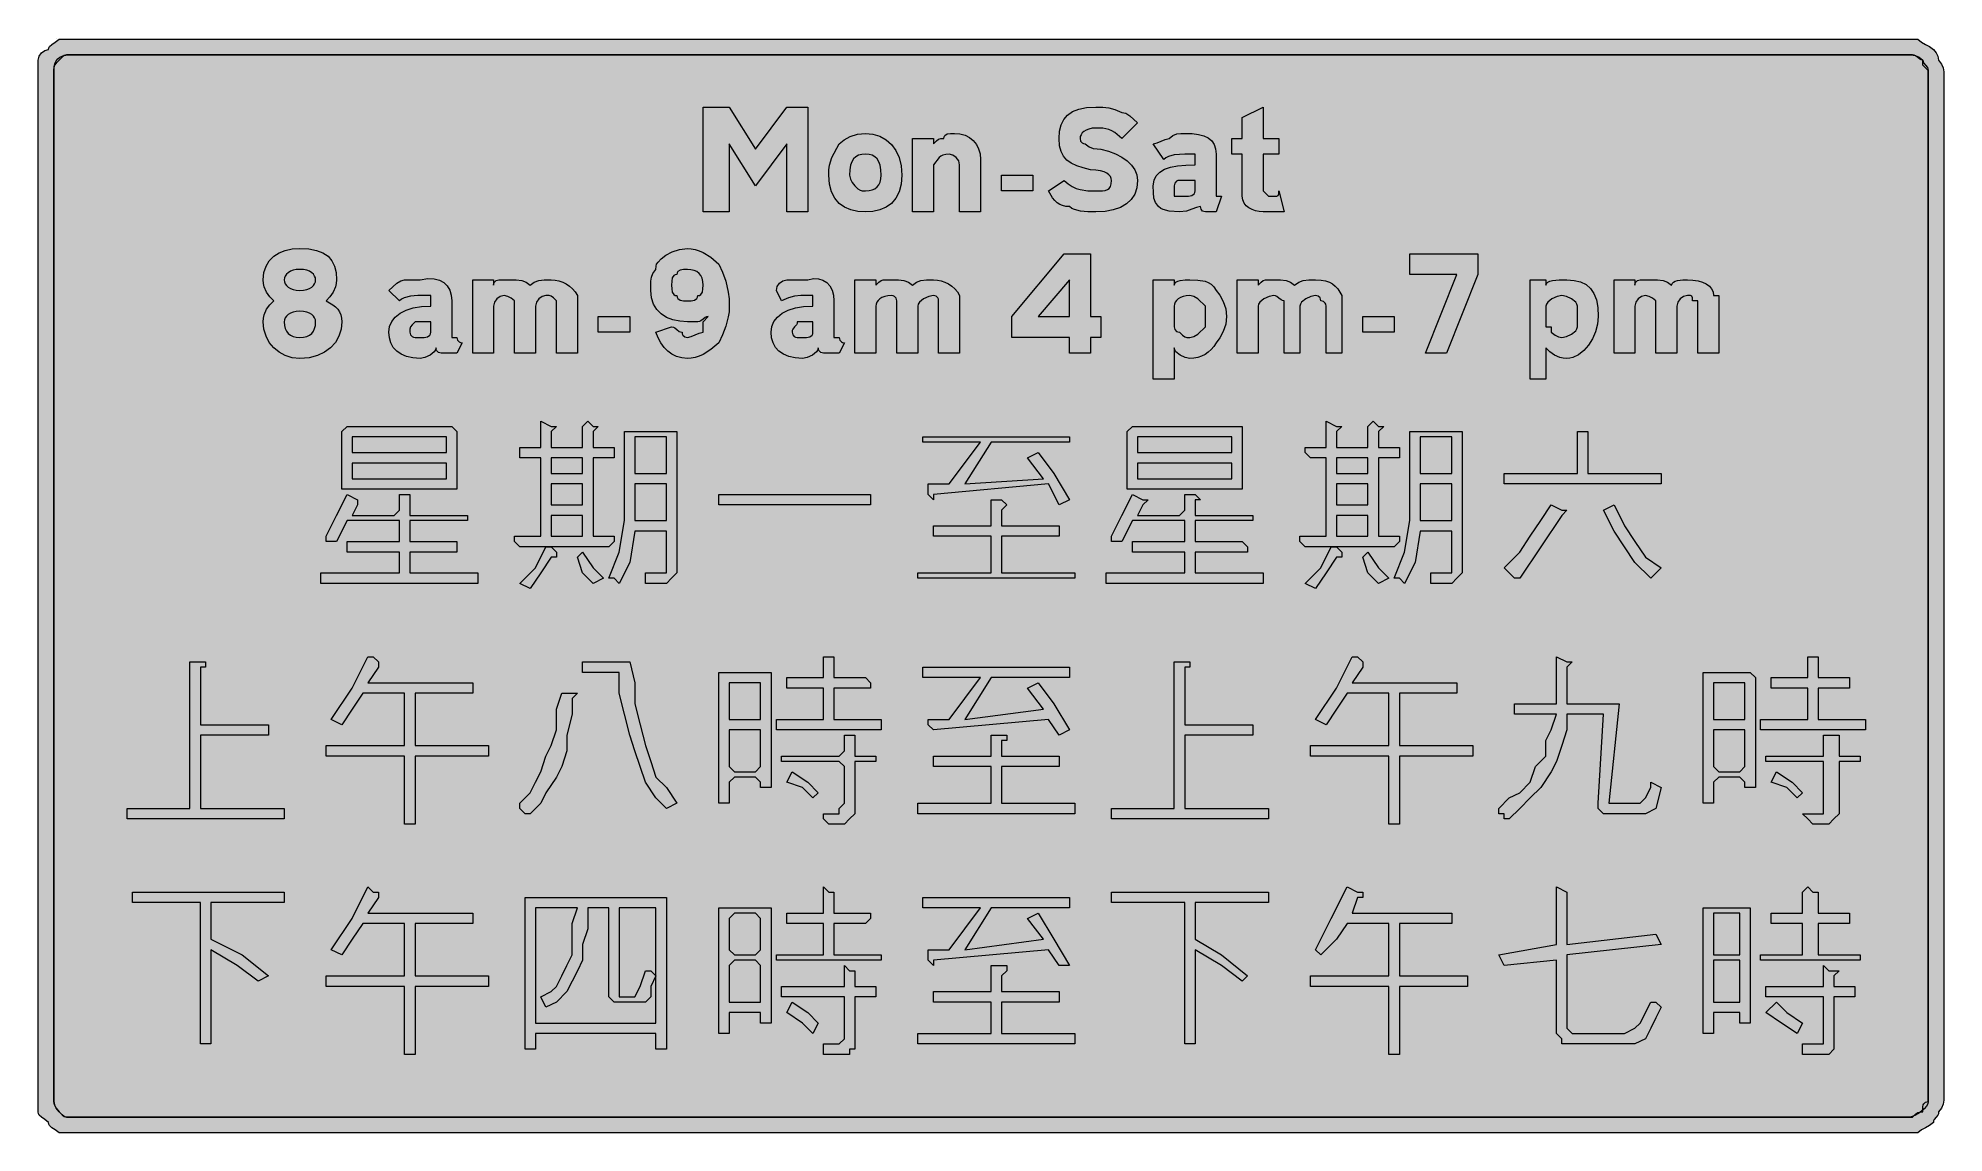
# Model space of a CAD drawing. Header units: metres. Extents: x 65 to 502, y 9 to 260.
import ezdxf

# ---------------------------------------------------------------- set-up
doc = ezdxf.new("R2010")
doc.units = ezdxf.units.M
for name, color, linetype, true_color in [('FILL_BLACK_000000', 7, 'Continuous', 0x000000), ('FILL_WHITE_FFFFFF', 7, 'Continuous', 0xffffff), ('STROKE_BLACK_000000', 7, 'Continuous', 0x000000), ('STROKE_WHITE_FFFFFF', 7, 'Continuous', 0xffffff)]:
    doc.layers.add(name, color=color, linetype=linetype, true_color=true_color)

msp = doc.modelspace()

# ---------------------------------------------------------------- hatches: boundary and pattern name
at = {"layer": 'FILL_BLACK_000000', "true_color": 0x000000}
h = msp.add_hatch(color=7, dxfattribs=at)
h.dxf.hatch_style = 1
h.paths.add_polyline_path([(495.87, 259.92), (496.77, 259.21), (497.67, 258.72), (498.57, 258.23), (499.47, 257.52), (500.07, 256.77), (500.48, 256), (500.67, 255.12), (501.36, 254.22), (501.72, 253.32), (501.85, 252.42), (501.87, 251.52), (501.87, 17.52), (501.85, 16.62), (501.72, 15.72), (501.36, 14.82), (500.67, 13.92), (500.62, 13.52), (500.48, 13.21), (500.07, 12.72), (499.66, 12.23), (499.52, 11.92), (499.47, 11.52), (498.57, 10.81), (497.67, 10.32), (496.77, 9.83), (495.87, 9.12), (493.47, 9.12), (73.47, 9.12), (69.87, 9.12), (68.99, 9.83), (68.22, 10.32), (67.68, 10.81), (67.52, 11.12), (67.47, 11.52), (66.59, 12.23), (65.82, 12.72), (65.28, 13.21), (65.12, 13.52), (65.07, 13.92), (65.07, 17.52), (65.07, 251.52), (65.07, 255.12), (65.28, 256), (65.82, 256.77), (66.59, 257.31), (67.47, 257.52), (67.52, 257.92), (67.68, 258.23), (68.22, 258.72), (68.99, 259.21), (69.87, 259.92), (73.47, 259.92), (493.47, 259.92), (495.87, 259.92)])
h.paths.add_polyline_path([(71.07, 256.17), (70.58, 255.81), (69.87, 255.12), (69.18, 254.41), (68.82, 253.92), (68.69, 253.43), (68.67, 252.72), (68.67, 16.32), (68.82, 15.57), (69.18, 14.8), (69.87, 13.92), (70.58, 13.23), (71.07, 12.87), (71.56, 12.74), (72.27, 12.72), (493.47, 12.72), (494.67, 12.72), (495.38, 13.41), (495.87, 13.77), (496.36, 13.9), (497.07, 13.92), (497.07, 15.12), (497.12, 15.52), (497.26, 15.81), (497.67, 16.17), (498.27, 16.32), (498.27, 252.72), (497.07, 253.92), (497.07, 255.12), (496.67, 255.17), (496.36, 255.31), (495.87, 255.72), (495.38, 256.13), (495.07, 256.27), (494.67, 256.32), (493.47, 256.32), (72.27, 256.32), (71.56, 256.3), (71.07, 256.17)], flags=16)
h = msp.add_hatch(color=7, dxfattribs=at)
h.dxf.hatch_style = 1
h.paths.add_polyline_path([(223.47, 235.92), (223.47, 220.32), (217.47, 220.32), (217.47, 244.32), (223.47, 244.32), (229.47, 234.72), (236.67, 244.32), (241.47, 244.32), (241.47, 220.32), (236.67, 220.32), (236.67, 235.92), (229.47, 226.32), (223.47, 235.92)])
h = msp.add_hatch(color=7, dxfattribs=at)
h.dxf.hatch_style = 1
h.paths.add_polyline_path([(311.01, 227.97), (310.83, 228.4), (310.5, 228.81), (310.02, 229.17), (309.37, 229.48), (308.54, 229.71), (307.51, 229.87), (306.27, 229.92), (304.58, 230.38), (303.12, 230.88), (301.88, 231.46), (300.87, 232.17), (300.08, 233.05), (299.52, 234.14), (299.18, 235.48), (299.07, 237.12), (299.18, 238.81), (299.54, 240.27), (300.15, 241.51), (301.02, 242.52), (302.18, 243.31), (303.63, 243.87), (305.39, 244.21), (307.47, 244.32), (309.08, 244.3), (310.47, 244.17), (311.86, 243.81), (313.47, 243.12), (314.37, 242.91), (315.27, 242.37), (317.07, 240.72), (313.47, 237.12), (311.86, 238.51), (311.15, 238.93), (310.47, 239.22), (309.08, 239.48), (307.47, 239.52), (306.63, 239.47), (305.9, 239.31), (305.28, 239.08), (304.77, 238.77), (304.38, 238.41), (304.1, 238), (303.93, 237.57), (303.87, 237.12), (304.02, 236.52), (304.38, 236.11), (304.67, 235.97), (305.07, 235.92), (305.97, 235.23), (306.87, 234.87), (307.77, 234.74), (308.67, 234.72), (310.41, 234.21), (312.01, 233.59), (313.44, 232.86), (314.67, 232.02), (315.68, 231.06), (316.43, 229.99), (316.91, 228.81), (317.07, 227.52), (316.9, 225.83), (316.41, 224.37), (315.61, 223.13), (314.52, 222.12), (313.14, 221.33), (311.5, 220.77), (309.61, 220.43), (307.47, 220.32), (305.69, 220.34), (304.02, 220.47), (302.58, 220.83), (301.97, 221.12), (301.47, 221.52), (300.62, 221.58), (299.88, 221.74), (299.21, 222.03), (298.62, 222.42), (298.08, 222.93), (297.59, 223.54), (296.67, 225.12), (300.27, 227.52), (301.17, 226.73), (302.07, 226.13), (302.97, 225.71), (303.87, 225.42), (305.67, 225.16), (307.47, 225.12), (309.05, 225.16), (309.66, 225.25), (310.17, 225.42), (310.56, 225.71), (310.85, 226.13), (311.01, 226.73), (311.07, 227.52), (311.01, 227.97)])
h = msp.add_hatch(color=7, dxfattribs=at)
h.dxf.hatch_style = 1
h.paths.add_polyline_path([(341.07, 233.52), (338.67, 233.52), (338.67, 237.12), (341.07, 237.12), (341.07, 241.92), (345.87, 244.32), (345.87, 237.12), (349.47, 237.12), (349.47, 233.52), (345.87, 233.52), (345.87, 226.32), (345.87, 225.12), (347.07, 223.92), (348.27, 223.92), (348.96, 223.94), (349.32, 224.07), (349.45, 224.43), (349.47, 225.12), (350.67, 220.32), (345.87, 220.32), (344.97, 220.38), (344.11, 220.54), (343.3, 220.83), (342.57, 221.22), (341.96, 221.73), (341.48, 222.34), (341.18, 223.08), (341.07, 223.92), (341.07, 233.52)])
h = msp.add_hatch(color=7, dxfattribs=at)
h.dxf.hatch_style = 1
h.paths.add_polyline_path([(262.43, 224.88), (261.68, 223.43), (260.67, 222.27), (259.44, 221.4), (258.01, 220.79), (256.41, 220.43), (254.67, 220.32), (252.93, 220.43), (251.33, 220.79), (249.9, 221.4), (248.67, 222.27), (247.66, 223.43), (246.91, 224.88), (246.43, 226.64), (246.27, 228.72), (246.32, 229.96), (246.48, 231.03), (247.02, 232.77), (248.67, 235.92), (249.78, 236.8), (251.22, 237.57), (252.89, 238.11), (254.67, 238.32), (256.41, 238.15), (258.01, 237.66), (259.44, 236.86), (260.67, 235.77), (261.68, 234.39), (262.43, 232.75), (262.91, 230.86), (263.07, 228.72), (262.91, 226.64), (262.43, 224.88)])
h.paths.add_polyline_path([(258.05, 230.99), (257.76, 231.82), (257.37, 232.47), (256.86, 232.95), (256.25, 233.28), (255.51, 233.46), (254.67, 233.52), (253.83, 233.46), (253.1, 233.28), (252.48, 232.95), (251.97, 232.47), (251.58, 231.82), (251.3, 230.99), (251.13, 229.96), (251.07, 228.72), (251.26, 227.84), (251.67, 227.07), (252.27, 226.32), (252.98, 225.63), (253.47, 225.27), (253.96, 225.14), (254.67, 225.12), (255.51, 225.18), (256.25, 225.34), (256.86, 225.63), (257.37, 226.02), (257.76, 226.53), (258.05, 227.14), (258.21, 227.88), (258.27, 228.72), (258.21, 229.96), (258.05, 230.99)], flags=16)
h = msp.add_hatch(color=7, dxfattribs=at)
h.dxf.hatch_style = 1
h.paths.add_polyline_path([(265.47, 220.32), (265.47, 237.12), (270.27, 237.12), (270.27, 235.92), (270.98, 236.61), (271.47, 236.97), (271.96, 237.1), (272.67, 237.12), (272.72, 237.52), (272.88, 237.81), (273.42, 238.17), (274.19, 238.3), (275.07, 238.32), (276.36, 238.21), (277.53, 237.89), (278.55, 237.37), (279.42, 236.67), (280.12, 235.8), (280.64, 234.78), (280.96, 233.61), (281.07, 232.32), (281.07, 220.32), (276.27, 220.32), (276.27, 229.92), (276.27, 231.12), (276.06, 232), (275.52, 232.77), (274.75, 233.31), (273.87, 233.52), (273.08, 233.47), (272.46, 233.31), (271.99, 233.08), (271.62, 232.77), (270.27, 231.12), (270.27, 220.32), (265.47, 220.32)])
h = msp.add_hatch(color=7, dxfattribs=at)
h.dxf.hatch_style = 1
h.paths.add_polyline_path([(330.27, 233.52), (327.87, 233.52), (325.47, 233.37), (324.16, 233.01), (323.57, 232.72), (323.07, 232.32), (320.67, 235.92), (321.57, 236.11), (322.47, 236.52), (323.37, 236.93), (324.27, 237.12), (325.17, 237.81), (326.07, 238.17), (326.97, 238.3), (327.87, 238.32), (329.56, 238.26), (331.02, 238.08), (332.26, 237.75), (333.27, 237.27), (334.06, 236.62), (334.62, 235.79), (334.96, 234.76), (335.07, 233.52), (335.07, 225.12), (335.07, 223.92), (336.27, 223.92), (335.07, 220.32), (332.67, 220.32), (332.27, 220.37), (331.98, 220.51), (331.62, 220.92), (331.47, 221.52), (330.55, 221.33), (329.52, 220.92), (328.26, 220.51), (326.67, 220.32), (324.27, 220.47), (322.96, 220.83), (322.37, 221.12), (321.87, 221.52), (321.18, 222.44), (320.82, 223.47), (320.69, 224.73), (320.67, 226.32), (320.84, 227.56), (321.33, 228.59), (322.13, 229.42), (323.22, 230.07), (324.6, 230.55), (326.24, 230.88), (328.13, 231.06), (330.27, 231.12), (330.27, 232.32), (330.27, 233.52)])
h.paths.add_polyline_path([(327.87, 223.92), (328.75, 223.94), (329.52, 224.07), (330.06, 224.43), (330.22, 224.72), (330.27, 225.12), (330.27, 227.52), (326.67, 227.52), (326.27, 227.47), (325.98, 227.33), (325.62, 226.92), (325.47, 226.32), (325.47, 223.92), (327.87, 223.92)], flags=16)
h = msp.add_hatch(color=7, dxfattribs=at)
h.dxf.hatch_style = 1
h.paths.add_polyline_path([(285.87, 225.12), (285.87, 228.72), (293.07, 228.72), (293.07, 225.12), (285.87, 225.12)])
h = msp.add_hatch(color=7, dxfattribs=at)
h.dxf.hatch_style = 1
h.paths.add_polyline_path([(120.3, 188.11), (119.07, 189.12), (118.06, 190.35), (117.31, 191.78), (116.83, 193.38), (116.67, 195.12), (116.72, 195.97), (116.88, 196.71), (117.42, 197.97), (118.19, 199), (119.07, 199.92), (118.19, 200.84), (117.42, 201.87), (116.88, 203.13), (116.72, 203.87), (116.67, 204.72), (116.83, 206.41), (117.31, 207.87), (118.06, 209.11), (119.07, 210.12), (120.3, 210.91), (121.73, 211.47), (123.33, 211.81), (125.07, 211.92), (127.15, 211.81), (128.91, 211.47), (130.36, 210.91), (131.52, 210.12), (132.39, 209.11), (133, 207.87), (133.36, 206.41), (133.47, 204.72), (133.42, 203.87), (133.26, 203.13), (132.72, 201.87), (131.95, 200.84), (131.07, 199.92), (132.65, 199), (133.26, 198.51), (133.77, 197.97), (134.16, 197.38), (134.45, 196.71), (134.61, 195.97), (134.67, 195.12), (134.5, 193.38), (134.01, 191.78), (133.21, 190.35), (132.12, 189.12), (130.74, 188.11), (129.1, 187.36), (127.21, 186.88), (125.07, 186.72), (123.33, 186.88), (121.73, 187.36), (120.3, 188.11)])
h.paths.add_polyline_path([(127.26, 192.03), (127.77, 192.42), (128.16, 192.93), (128.45, 193.54), (128.61, 194.28), (128.67, 195.12), (128.61, 195.57), (128.45, 196), (128.16, 196.41), (127.77, 196.77), (127.26, 197.08), (126.65, 197.31), (125.91, 197.47), (125.07, 197.52), (124.23, 197.47), (123.5, 197.31), (122.88, 197.08), (122.37, 196.77), (121.98, 196.41), (121.7, 196), (121.53, 195.57), (121.47, 195.12), (121.53, 194.28), (121.7, 193.54), (121.98, 192.93), (122.37, 192.42), (122.88, 192.03), (123.5, 191.74), (124.23, 191.58), (125.07, 191.52), (125.91, 191.58), (126.65, 191.74), (127.26, 192.03)], flags=16)
h.paths.add_polyline_path([(126.65, 202.53), (127.26, 202.76), (127.77, 203.07), (128.16, 203.43), (128.45, 203.84), (128.61, 204.27), (128.67, 204.72), (128.61, 205.17), (128.45, 205.6), (128.16, 206.01), (127.77, 206.37), (127.26, 206.68), (126.65, 206.91), (125.91, 207.07), (125.07, 207.12), (124.23, 207.07), (123.5, 206.91), (122.88, 206.68), (122.37, 206.37), (121.98, 206.01), (121.7, 205.6), (121.53, 205.17), (121.47, 204.72), (121.53, 204.27), (121.7, 203.84), (121.98, 203.43), (122.37, 203.07), (122.88, 202.76), (123.5, 202.53), (124.23, 202.37), (125.07, 202.32), (125.91, 202.37), (126.65, 202.53)], flags=16)
h = msp.add_hatch(color=7, dxfattribs=at)
h.dxf.hatch_style = 1
h.paths.add_polyline_path([(217.96, 196.13), (217.47, 195.72), (216.98, 195.31), (216.67, 195.17), (216.27, 195.12), (213.87, 195.12), (212.13, 195.23), (210.53, 195.57), (209.1, 196.13), (207.87, 196.92), (206.86, 197.93), (206.11, 199.17), (205.63, 200.63), (205.47, 202.32), (205.47, 203.52), (205.49, 204.42), (205.62, 205.32), (205.98, 206.22), (206.67, 207.12), (206.69, 207.83), (206.82, 208.32), (207.18, 208.81), (207.87, 209.52), (208.98, 210.4), (210.42, 211.17), (212.09, 211.71), (213.87, 211.92), (214.77, 211.86), (215.67, 211.69), (216.57, 211.41), (217.47, 211.02), (219.27, 209.89), (221.07, 208.32), (221.95, 206.48), (222.72, 204.42), (223.26, 201.91), (223.42, 200.41), (223.47, 198.72), (223.42, 197.42), (223.26, 196.23), (222.72, 194.07), (221.95, 192.14), (221.07, 190.32), (219.27, 188.74), (217.47, 187.62), (216.57, 187.23), (215.67, 186.94), (214.77, 186.78), (213.87, 186.72), (212.58, 186.83), (211.4, 187.15), (210.33, 187.67), (209.37, 188.37), (208.53, 189.24), (207.8, 190.26), (207.18, 191.43), (206.67, 192.72), (210.27, 193.92), (210.67, 193.87), (210.98, 193.73), (211.47, 193.32), (211.96, 192.91), (212.27, 192.77), (212.67, 192.72), (212.72, 192.32), (212.86, 192.03), (213.27, 191.67), (213.87, 191.52), (214.77, 191.71), (215.67, 192.12), (216.57, 192.53), (217.47, 192.72), (217.47, 195.12), (218.67, 196.32), (218.27, 196.27), (217.96, 196.13)])
h.paths.add_polyline_path([(215.52, 200.07), (216.06, 200.43), (216.22, 200.72), (216.27, 201.12), (216.67, 201.17), (216.96, 201.33), (217.32, 201.87), (217.45, 202.64), (217.47, 203.52), (217.41, 204.36), (217.25, 205.09), (216.96, 205.71), (216.57, 206.22), (216.06, 206.61), (215.45, 206.89), (214.71, 207.06), (213.87, 207.12), (212.99, 207.1), (212.22, 206.97), (211.68, 206.61), (211.52, 206.32), (211.47, 205.92), (211.07, 205.87), (210.78, 205.71), (210.42, 205.17), (210.29, 204.4), (210.27, 203.52), (210.29, 202.64), (210.42, 201.87), (210.78, 201.33), (211.07, 201.17), (211.47, 201.12), (211.52, 200.72), (211.68, 200.43), (212.22, 200.07), (212.99, 199.94), (213.87, 199.92), (214.75, 199.94), (215.52, 200.07)], flags=16)
h = msp.add_hatch(color=7, dxfattribs=at)
h.dxf.hatch_style = 1
h.paths.add_polyline_path([(288.27, 196.32), (300.27, 210.72), (306.27, 210.72), (306.27, 196.32), (308.67, 196.32), (308.67, 191.52), (306.27, 191.52), (306.27, 187.92), (301.47, 187.92), (301.47, 191.52), (288.27, 191.52), (288.27, 196.32)])
h.paths.add_polyline_path([(301.47, 196.32), (301.47, 204.72), (294.27, 196.32), (301.47, 196.32)], flags=16)
h = msp.add_hatch(color=7, dxfattribs=at)
h.dxf.hatch_style = 1
h.paths.add_polyline_path([(379.47, 205.92), (379.47, 210.72), (395.07, 210.72), (395.07, 205.92), (387.87, 187.92), (383.07, 187.92), (390.27, 205.92), (379.47, 205.92)])
h = msp.add_hatch(color=7, dxfattribs=at)
h.dxf.hatch_style = 1
h.paths.add_polyline_path([(155.07, 201.12), (153.87, 201.12), (152.09, 201.1), (150.42, 200.97), (148.98, 200.61), (148.37, 200.32), (147.87, 199.92), (145.47, 202.32), (147.27, 203.97), (148.17, 204.51), (149.07, 204.72), (152.67, 204.72), (154.36, 205.01), (155.82, 204.98), (157.06, 204.68), (158.07, 204.12), (158.86, 203.34), (159.42, 202.36), (159.76, 201.21), (159.87, 199.92), (159.87, 191.52), (161.07, 191.52), (161.22, 190.92), (161.58, 190.51), (161.87, 190.37), (162.27, 190.32), (161.07, 187.92), (157.47, 187.92), (156.87, 188.07), (156.46, 188.43), (156.32, 188.72), (156.27, 189.12), (156.16, 188.67), (155.88, 188.24), (154.92, 187.47), (153.74, 186.93), (152.67, 186.72), (150.98, 186.83), (149.52, 187.15), (148.28, 187.67), (147.27, 188.37), (146.48, 189.24), (145.92, 190.26), (145.58, 191.43), (145.47, 192.72), (145.64, 194.01), (146.13, 195.18), (146.93, 196.2), (148.02, 197.07), (149.4, 197.77), (151.04, 198.29), (152.93, 198.61), (155.07, 198.72), (155.07, 199.92), (155.07, 201.12)])
h.paths.add_polyline_path([(150.78, 191.71), (151.07, 191.57), (151.47, 191.52), (152.67, 191.52), (153.55, 191.54), (154.32, 191.67), (154.86, 192.03), (155.02, 192.32), (155.07, 192.72), (155.07, 195.12), (151.47, 195.12), (150.78, 194.41), (150.42, 193.92), (150.29, 193.43), (150.27, 192.72), (150.42, 192.12), (150.78, 191.71)], flags=16)
h = msp.add_hatch(color=7, dxfattribs=at)
h.dxf.hatch_style = 1
h.paths.add_polyline_path([(164.67, 187.92), (164.67, 204.72), (169.47, 204.72), (169.47, 203.52), (169.52, 203.92), (169.66, 204.21), (170.07, 204.57), (170.67, 204.72), (173.07, 204.72), (174.66, 204.7), (175.92, 204.57), (176.95, 204.21), (177.87, 203.52), (178.79, 204.21), (179.82, 204.57), (181.08, 204.7), (182.67, 204.72), (183.57, 204.66), (184.45, 204.49), (185.31, 204.21), (186.12, 203.82), (186.88, 203.31), (187.56, 202.69), (188.17, 201.96), (188.67, 201.12), (188.67, 199.92), (188.67, 187.92), (183.87, 187.92), (183.87, 198.72), (183.87, 199.92), (183.16, 200.61), (182.67, 200.97), (182.18, 201.1), (181.47, 201.12), (180.59, 200.91), (179.82, 200.37), (179.28, 199.6), (179.07, 198.72), (179.07, 187.92), (174.27, 187.92), (174.27, 198.72), (174.27, 199.92), (173.52, 200.52), (172.75, 200.93), (171.87, 201.12), (170.99, 200.91), (170.22, 200.37), (169.68, 199.6), (169.47, 198.72), (169.47, 187.92), (164.67, 187.92)])
h = msp.add_hatch(color=7, dxfattribs=at)
h.dxf.hatch_style = 1
h.paths.add_polyline_path([(242.67, 201.12), (241.47, 201.12), (239.86, 201.1), (238.47, 200.97), (237.08, 200.61), (235.47, 199.92), (234.27, 202.32), (234.48, 203.2), (235.02, 203.97), (235.79, 204.51), (236.67, 204.72), (241.47, 204.72), (242.76, 205.01), (243.93, 204.98), (244.95, 204.68), (245.82, 204.12), (246.52, 203.34), (247.04, 202.36), (247.36, 201.21), (247.47, 199.92), (247.47, 191.52), (248.67, 191.52), (248.82, 190.92), (249.18, 190.51), (249.47, 190.37), (249.87, 190.32), (248.67, 187.92), (245.07, 187.92), (244.47, 188.07), (244.06, 188.43), (243.92, 188.72), (243.87, 189.12), (243.76, 188.67), (243.48, 188.24), (242.52, 187.47), (241.34, 186.93), (240.27, 186.72), (238.58, 186.83), (237.12, 187.15), (235.88, 187.67), (234.87, 188.37), (234.08, 189.24), (233.52, 190.26), (233.18, 191.43), (233.07, 192.72), (233.24, 194.01), (233.73, 195.18), (234.53, 196.2), (235.62, 197.07), (237, 197.77), (238.64, 198.29), (240.53, 198.61), (242.67, 198.72), (242.67, 199.92), (242.67, 201.12)])
h.paths.add_polyline_path([(238.38, 191.71), (238.67, 191.57), (239.07, 191.52), (240.27, 191.52), (241.15, 191.54), (241.92, 191.67), (242.46, 192.03), (242.62, 192.32), (242.67, 192.72), (242.67, 195.12), (239.07, 195.12), (239.02, 194.72), (238.88, 194.41), (238.47, 193.92), (238.06, 193.43), (237.92, 193.12), (237.87, 192.72), (238.02, 192.12), (238.38, 191.71)], flags=16)
h = msp.add_hatch(color=7, dxfattribs=at)
h.dxf.hatch_style = 1
h.paths.add_polyline_path([(252.27, 187.92), (252.27, 204.72), (257.07, 204.72), (257.07, 203.52), (257.78, 204.21), (258.27, 204.57), (258.76, 204.7), (259.47, 204.72), (260.67, 204.72), (262.26, 204.7), (263.52, 204.57), (264.55, 204.21), (265.47, 203.52), (266.39, 204.21), (267.42, 204.57), (268.68, 204.7), (270.27, 204.72), (271.17, 204.66), (272.05, 204.49), (272.91, 204.21), (273.72, 203.82), (274.48, 203.31), (275.16, 202.69), (275.77, 201.96), (276.27, 201.12), (276.27, 199.92), (276.27, 187.92), (271.47, 187.92), (271.47, 198.72), (271.47, 199.92), (271.42, 200.32), (271.28, 200.61), (270.87, 200.97), (270.27, 201.12), (269.2, 200.91), (268.02, 200.37), (267.06, 199.6), (266.78, 199.17), (266.67, 198.72), (266.67, 187.92), (261.87, 187.92), (261.87, 198.72), (261.87, 199.92), (261.72, 200.52), (261.36, 200.93), (261.07, 201.07), (260.67, 201.12), (259.83, 201.07), (259.1, 200.91), (258.48, 200.68), (257.97, 200.37), (257.58, 200.01), (257.29, 199.6), (257.13, 199.17), (257.07, 198.72), (257.07, 187.92), (252.27, 187.92)])
h = msp.add_hatch(color=7, dxfattribs=at)
h.dxf.hatch_style = 1
h.paths.add_polyline_path([(325.47, 204.72), (325.47, 203.52), (325.58, 203.92), (325.86, 204.21), (326.29, 204.43), (326.82, 204.57), (328, 204.7), (329.07, 204.72), (330.85, 204.68), (332.52, 204.42), (333.28, 204.13), (333.96, 203.71), (334.57, 203.11), (335.07, 202.32), (335.95, 201.21), (336.72, 199.77), (337.26, 198.1), (337.47, 196.32), (337.26, 194.54), (336.72, 192.87), (335.95, 191.43), (335.07, 190.32), (334.57, 189.48), (333.96, 188.74), (333.28, 188.13), (332.52, 187.62), (331.71, 187.23), (330.85, 186.94), (329.97, 186.78), (329.07, 186.72), (328, 186.93), (326.82, 187.47), (325.86, 188.24), (325.58, 188.67), (325.47, 189.12), (325.47, 181.92), (320.67, 181.92), (320.67, 204.72), (325.47, 204.72)])
h.paths.add_polyline_path([(330.87, 192.27), (332.67, 193.92), (332.67, 195.12), (332.67, 198.72), (330.87, 200.37), (329.97, 200.91), (329.07, 201.12), (328.23, 201.07), (327.5, 200.91), (326.88, 200.68), (326.37, 200.37), (325.98, 200.01), (325.7, 199.6), (325.53, 199.17), (325.47, 198.72), (325.47, 193.92), (325.62, 193.32), (325.98, 192.91), (326.27, 192.77), (326.67, 192.72), (327.38, 192.03), (327.87, 191.67), (328.36, 191.54), (329.07, 191.52), (329.97, 191.73), (330.87, 192.27)], flags=16)
h = msp.add_hatch(color=7, dxfattribs=at)
h.dxf.hatch_style = 1
h.paths.add_polyline_path([(339.87, 187.92), (339.87, 204.72), (344.67, 204.72), (344.67, 203.52), (345.38, 204.21), (345.87, 204.57), (346.36, 204.7), (347.07, 204.72), (348.27, 204.72), (349.86, 204.7), (351.12, 204.57), (352.15, 204.21), (353.07, 203.52), (353.99, 204.21), (355.02, 204.57), (356.28, 204.7), (357.87, 204.72), (359.11, 204.66), (360.16, 204.49), (361.03, 204.21), (361.77, 203.82), (362.39, 203.31), (362.93, 202.69), (363.87, 201.12), (363.87, 199.92), (363.87, 187.92), (360.27, 187.92), (360.27, 198.72), (360.22, 199.12), (360.08, 199.41), (359.67, 199.77), (359.07, 199.92), (359.02, 200.32), (358.88, 200.61), (358.47, 200.97), (357.87, 201.12), (356.8, 200.91), (355.62, 200.37), (354.66, 199.6), (354.38, 199.17), (354.27, 198.72), (354.27, 187.92), (350.67, 187.92), (350.67, 198.72), (350.67, 199.92), (350.27, 199.97), (349.96, 200.11), (349.47, 200.52), (348.98, 200.93), (348.67, 201.07), (348.27, 201.12), (347.2, 200.91), (346.02, 200.37), (345.06, 199.6), (344.78, 199.17), (344.67, 198.72), (344.67, 187.92), (339.87, 187.92)])
h = msp.add_hatch(color=7, dxfattribs=at)
h.dxf.hatch_style = 1
h.paths.add_polyline_path([(410.67, 204.72), (410.67, 203.52), (410.78, 203.92), (411.08, 204.21), (411.56, 204.43), (412.17, 204.57), (413.71, 204.7), (415.47, 204.72), (417.16, 204.61), (418.62, 204.25), (419.86, 203.64), (420.87, 202.77), (421.66, 201.61), (422.22, 200.16), (422.56, 198.4), (422.67, 196.32), (422.51, 194.53), (422.05, 192.79), (421.34, 191.17), (420.42, 189.72), (419.33, 188.49), (418.11, 187.54), (416.81, 186.94), (416.14, 186.78), (415.47, 186.72), (414.62, 186.77), (413.88, 186.93), (412.62, 187.47), (411.59, 188.24), (410.67, 189.12), (410.67, 181.92), (407.07, 181.92), (407.07, 204.72), (410.67, 204.72)])
h.paths.add_polyline_path([(416.52, 192.27), (417.48, 193.04), (417.76, 193.47), (417.87, 193.92), (417.87, 195.12), (417.87, 198.72), (417.76, 199.17), (417.48, 199.6), (416.52, 200.37), (415.34, 200.91), (414.27, 201.12), (413.2, 200.91), (412.02, 200.37), (411.06, 199.6), (410.78, 199.17), (410.67, 198.72), (410.67, 193.92), (411.87, 193.92), (411.87, 192.72), (412.75, 192.03), (413.52, 191.67), (414.27, 191.52), (415.34, 191.73), (416.52, 192.27)], flags=16)
h = msp.add_hatch(color=7, dxfattribs=at)
h.dxf.hatch_style = 1
h.paths.add_polyline_path([(426.27, 187.92), (426.27, 204.72), (431.07, 204.72), (431.07, 203.52), (431.12, 203.92), (431.26, 204.21), (431.67, 204.57), (432.27, 204.72), (434.67, 204.72), (436.26, 204.7), (437.52, 204.57), (438.55, 204.21), (439.47, 203.52), (439.58, 203.92), (439.86, 204.21), (440.29, 204.43), (440.82, 204.57), (442, 204.7), (443.07, 204.72), (444.36, 204.66), (445.53, 204.49), (446.55, 204.21), (447.42, 203.82), (448.12, 203.31), (448.64, 202.69), (448.96, 201.96), (449.07, 201.12), (450.27, 201.12), (450.27, 199.92), (450.27, 187.92), (445.47, 187.92), (445.47, 198.72), (445.47, 199.92), (444.27, 199.92), (444.25, 200.61), (444.12, 200.97), (443.76, 201.1), (443.07, 201.12), (442.19, 200.91), (441.42, 200.37), (440.88, 199.6), (440.67, 198.72), (440.67, 187.92), (435.87, 187.92), (435.87, 198.72), (435.87, 199.92), (435.12, 200.52), (434.35, 200.93), (433.47, 201.12), (432.59, 200.91), (431.82, 200.37), (431.28, 199.6), (431.07, 198.72), (431.07, 187.92), (426.27, 187.92)])
h = msp.add_hatch(color=7, dxfattribs=at)
h.dxf.hatch_style = 1
h.paths.add_polyline_path([(193.47, 192.72), (193.47, 196.32), (200.67, 196.32), (200.67, 192.72), (193.47, 192.72)])
h = msp.add_hatch(color=7, dxfattribs=at)
h.dxf.hatch_style = 1
h.paths.add_polyline_path([(368.67, 192.72), (368.67, 196.32), (375.87, 196.32), (375.87, 192.72), (368.67, 192.72)])
h = msp.add_hatch(color=7, dxfattribs=at)
h.dxf.hatch_style = 1
h.paths.add_polyline_path([(134.67, 156.72), (134.67, 169.92), (135.87, 171.12), (159.87, 171.12), (161.07, 169.92), (161.07, 156.72), (159.87, 156.72), (135.87, 156.72), (134.67, 156.72)])
h.paths.add_polyline_path([(158.67, 168.72), (157.47, 168.72), (138.27, 168.72), (137.07, 168.72), (137.07, 165.12), (138.27, 165.12), (157.47, 165.12), (158.67, 165.12), (158.67, 168.72)], flags=16)
h.paths.add_polyline_path([(137.07, 162.72), (137.07, 159.12), (138.27, 159.12), (157.47, 159.12), (158.67, 159.12), (158.67, 162.72), (157.47, 162.72), (138.27, 162.72), (137.07, 162.72)], flags=16)
h = msp.add_hatch(color=7, dxfattribs=at)
h.dxf.hatch_style = 1
h.paths.add_polyline_path([(192.27, 163.92), (192.27, 145.92), (193.47, 145.92), (195.87, 145.92), (197.07, 145.92), (197.07, 144.72), (195.87, 143.52), (175.47, 143.52), (174.27, 144.72), (174.27, 145.92), (175.47, 145.92), (179.07, 145.92), (180.27, 145.92), (180.27, 163.92), (179.07, 163.92), (175.47, 163.92), (175.47, 165.12), (175.47, 166.32), (179.07, 166.32), (180.27, 166.32), (180.27, 171.12), (180.27, 172.32), (182.67, 171.12), (183.87, 171.12), (182.67, 169.92), (182.67, 166.32), (189.87, 166.32), (189.87, 171.12), (191.07, 172.32), (192.27, 171.12), (193.47, 171.12), (192.27, 169.92), (192.27, 166.32), (193.47, 166.32), (197.07, 166.32), (197.07, 165.12), (197.07, 163.92), (193.47, 163.92), (192.27, 163.92)])
h.paths.add_polyline_path([(189.87, 153.12), (189.87, 157.92), (182.67, 157.92), (182.67, 153.12), (189.87, 153.12)], flags=16)
h.paths.add_polyline_path([(189.87, 160.32), (189.87, 163.92), (182.67, 163.92), (182.67, 160.32), (189.87, 160.32)], flags=16)
h.paths.add_polyline_path([(189.87, 145.92), (189.87, 150.72), (182.67, 150.72), (182.67, 145.92), (189.87, 145.92)], flags=16)
h = msp.add_hatch(color=7, dxfattribs=at)
h.dxf.hatch_style = 1
h.paths.add_polyline_path([(314.67, 169.92), (315.87, 171.12), (341.07, 171.12), (341.07, 169.92), (341.07, 156.72), (315.87, 156.72), (314.67, 156.72), (314.67, 169.92)])
h.paths.add_polyline_path([(338.67, 168.72), (337.47, 168.72), (318.27, 168.72), (317.07, 168.72), (317.07, 165.12), (318.27, 165.12), (337.47, 165.12), (338.67, 165.12), (338.67, 168.72)], flags=16)
h.paths.add_polyline_path([(317.07, 162.72), (317.07, 159.12), (318.27, 159.12), (337.47, 159.12), (338.67, 159.12), (338.67, 162.72), (337.47, 162.72), (318.27, 162.72), (317.07, 162.72)], flags=16)
h = msp.add_hatch(color=7, dxfattribs=at)
h.dxf.hatch_style = 1
h.paths.add_polyline_path([(372.27, 163.92), (372.27, 145.92), (373.47, 145.92), (375.87, 145.92), (377.07, 145.92), (377.07, 144.72), (375.87, 143.52), (355.47, 143.52), (354.27, 144.72), (354.27, 145.92), (355.47, 145.92), (360.27, 145.92), (360.27, 163.92), (356.67, 163.92), (355.47, 165.12), (355.47, 166.32), (356.67, 166.32), (360.27, 166.32), (360.27, 171.12), (360.27, 172.32), (362.67, 171.12), (363.87, 171.12), (362.67, 169.92), (362.67, 166.32), (369.87, 166.32), (369.87, 171.12), (371.07, 172.32), (372.27, 171.12), (373.47, 171.12), (372.27, 169.92), (372.27, 166.32), (373.47, 166.32), (377.07, 166.32), (377.07, 165.12), (377.07, 163.92), (373.47, 163.92), (372.27, 163.92)])
h.paths.add_polyline_path([(369.87, 153.12), (369.87, 157.92), (362.67, 157.92), (362.67, 153.12), (369.87, 153.12)], flags=16)
h.paths.add_polyline_path([(369.87, 160.32), (369.87, 163.92), (362.67, 163.92), (362.67, 160.32), (369.87, 160.32)], flags=16)
h.paths.add_polyline_path([(369.87, 145.92), (369.87, 150.72), (362.67, 150.72), (362.67, 145.92), (369.87, 145.92)], flags=16)
h = msp.add_hatch(color=7, dxfattribs=at)
h.dxf.hatch_style = 1
h.paths.add_polyline_path([(198.27, 135.12), (197.07, 136.32), (195.87, 136.32), (198.27, 142.32), (199.47, 149.52), (199.47, 160.32), (199.47, 169.92), (211.47, 169.92), (211.47, 141.12), (211.47, 138.72), (211.47, 137.52), (210.27, 136.32), (209.07, 135.12), (205.47, 135.12), (204.27, 135.12), (204.27, 136.32), (204.27, 137.52), (206.67, 137.52), (207.87, 137.52), (209.07, 137.52), (209.07, 138.72), (209.07, 139.92), (209.07, 147.12), (201.87, 147.12), (200.67, 139.92), (198.27, 135.12)])
h.paths.add_polyline_path([(209.07, 149.52), (209.07, 157.92), (201.87, 157.92), (201.87, 149.52), (209.07, 149.52)], flags=16)
h.paths.add_polyline_path([(201.87, 160.32), (209.07, 160.32), (209.07, 168.72), (201.87, 168.72), (201.87, 160.32)], flags=16)
h = msp.add_hatch(color=7, dxfattribs=at)
h.dxf.hatch_style = 1
h.paths.add_polyline_path([(294.27, 165.12), (297.87, 160.32), (301.47, 154.32), (299.07, 153.12), (296.67, 157.92), (270.27, 155.52), (270.27, 154.32), (269.07, 155.52), (269.07, 157.92), (273.87, 157.92), (281.07, 167.52), (267.87, 167.52), (267.87, 168.72), (301.47, 168.72), (301.47, 167.52), (283.47, 167.52), (277.47, 157.92), (295.47, 159.12), (291.87, 163.92), (294.27, 165.12)])
h = msp.add_hatch(color=7, dxfattribs=at)
h.dxf.hatch_style = 1
h.paths.add_polyline_path([(378.27, 135.12), (377.07, 136.32), (375.87, 136.32), (378.27, 142.32), (379.47, 149.52), (379.47, 160.32), (379.47, 169.92), (391.47, 169.92), (391.47, 141.12), (391.47, 138.72), (391.47, 137.52), (390.27, 136.32), (389.07, 135.12), (385.47, 135.12), (384.27, 135.12), (384.27, 136.32), (384.27, 137.52), (386.67, 137.52), (387.87, 137.52), (389.07, 137.52), (389.07, 138.72), (389.07, 139.92), (389.07, 147.12), (381.87, 147.12), (380.67, 139.92), (378.27, 135.12)])
h.paths.add_polyline_path([(389.07, 149.52), (389.07, 157.92), (381.87, 157.92), (381.87, 149.52), (389.07, 149.52)], flags=16)
h.paths.add_polyline_path([(381.87, 160.32), (389.07, 160.32), (389.07, 168.72), (381.87, 168.72), (381.87, 160.32)], flags=16)
h = msp.add_hatch(color=7, dxfattribs=at)
h.dxf.hatch_style = 1
h.paths.add_polyline_path([(437.07, 157.92), (401.07, 157.92), (401.07, 160.32), (417.87, 160.32), (417.87, 169.92), (419.07, 169.92), (420.27, 169.92), (420.27, 168.72), (420.27, 160.32), (437.07, 160.32), (437.07, 157.92)])
h = msp.add_hatch(color=7, dxfattribs=at)
h.dxf.hatch_style = 1
h.paths.add_polyline_path([(137.07, 150.72), (146.67, 150.72), (147.87, 151.92), (147.87, 155.52), (149.07, 155.52), (150.27, 155.52), (150.27, 154.32), (150.27, 151.92), (150.27, 150.72), (162.27, 150.72), (163.47, 150.72), (163.47, 149.52), (162.27, 149.52), (150.27, 149.52), (150.27, 144.72), (161.07, 144.72), (161.07, 143.52), (161.07, 142.32), (150.27, 142.32), (150.27, 137.52), (165.87, 137.52), (165.87, 135.12), (129.87, 135.12), (129.87, 137.52), (146.67, 137.52), (147.87, 137.52), (147.87, 142.32), (146.67, 142.32), (135.87, 142.32), (135.87, 143.52), (135.87, 144.72), (146.67, 144.72), (147.87, 144.72), (147.87, 149.52), (146.67, 149.52), (135.87, 149.52), (133.47, 144.72), (132.27, 144.72), (131.07, 144.72), (131.07, 145.92), (133.47, 150.72), (135.87, 155.52), (138.27, 154.32), (138.27, 153.12), (137.07, 150.72)])
h = msp.add_hatch(color=7, dxfattribs=at)
h.dxf.hatch_style = 1
h.paths.add_polyline_path([(255.87, 155.52), (255.87, 153.12), (221.07, 153.12), (221.07, 155.52), (255.87, 155.52)])
h = msp.add_hatch(color=7, dxfattribs=at)
h.dxf.hatch_style = 1
h.paths.add_polyline_path([(302.67, 137.52), (302.67, 136.32), (266.67, 136.32), (266.67, 137.52), (283.47, 137.52), (283.47, 145.92), (270.27, 145.92), (270.27, 148.32), (283.47, 148.32), (283.47, 154.32), (285.87, 154.32), (287.07, 153.12), (285.87, 151.92), (285.87, 148.32), (299.07, 148.32), (299.07, 145.92), (285.87, 145.92), (285.87, 137.52), (302.67, 137.52)])
h = msp.add_hatch(color=7, dxfattribs=at)
h.dxf.hatch_style = 1
h.paths.add_polyline_path([(327.87, 151.92), (327.87, 155.52), (329.07, 155.52), (330.27, 155.52), (331.47, 154.32), (330.27, 154.32), (330.27, 151.92), (330.27, 150.72), (342.27, 150.72), (343.47, 150.72), (343.47, 149.52), (342.27, 149.52), (330.27, 149.52), (330.27, 144.72), (341.07, 144.72), (342.27, 143.52), (342.27, 142.32), (341.07, 142.32), (330.27, 142.32), (330.27, 137.52), (345.87, 137.52), (345.87, 135.12), (309.87, 135.12), (309.87, 137.52), (326.67, 137.52), (327.87, 137.52), (327.87, 142.32), (326.67, 142.32), (315.87, 142.32), (315.87, 143.52), (315.87, 144.72), (326.67, 144.72), (327.87, 144.72), (327.87, 149.52), (326.67, 149.52), (315.87, 149.52), (313.47, 144.72), (312.27, 144.72), (311.07, 144.72), (311.07, 145.92), (313.47, 150.72), (315.87, 155.52), (318.27, 154.32), (319.47, 154.32), (318.27, 153.12), (317.07, 150.72), (326.67, 150.72), (327.87, 151.92)])
h = msp.add_hatch(color=7, dxfattribs=at)
h.dxf.hatch_style = 1
h.paths.add_polyline_path([(415.47, 151.92), (414.27, 150.72), (409.47, 143.52), (404.67, 136.32), (403.47, 136.32), (402.27, 137.52), (401.07, 138.72), (404.67, 142.32), (407.07, 145.92), (409.47, 149.52), (411.87, 153.12), (414.27, 151.92), (415.47, 151.92)])
h = msp.add_hatch(color=7, dxfattribs=at)
h.dxf.hatch_style = 1
h.paths.add_polyline_path([(428.67, 148.32), (431.07, 144.72), (433.47, 141.12), (437.07, 138.72), (434.67, 136.32), (431.07, 139.92), (428.67, 143.52), (426.27, 147.12), (423.87, 151.92), (426.27, 153.12), (428.67, 148.32)])
h = msp.add_hatch(color=7, dxfattribs=at)
h.dxf.hatch_style = 1
h.paths.add_polyline_path([(179.07, 138.72), (181.47, 143.52), (182.67, 143.52), (183.87, 142.32), (183.87, 141.12), (182.67, 141.12), (180.27, 137.52), (177.87, 133.92), (175.47, 135.12), (179.07, 138.72)])
h = msp.add_hatch(color=7, dxfattribs=at)
h.dxf.hatch_style = 1
h.paths.add_polyline_path([(189.87, 137.52), (188.67, 141.12), (189.87, 142.32), (192.27, 138.72), (194.67, 136.32), (192.27, 135.12), (189.87, 137.52)])
h = msp.add_hatch(color=7, dxfattribs=at)
h.dxf.hatch_style = 1
h.paths.add_polyline_path([(359.07, 138.72), (361.47, 143.52), (362.67, 143.52), (363.87, 142.32), (363.87, 141.12), (362.67, 141.12), (360.27, 137.52), (357.87, 133.92), (355.47, 135.12), (359.07, 138.72)])
h = msp.add_hatch(color=7, dxfattribs=at)
h.dxf.hatch_style = 1
h.paths.add_polyline_path([(369.87, 137.52), (368.67, 141.12), (369.87, 142.32), (372.27, 138.72), (374.67, 136.32), (372.27, 135.12), (369.87, 137.52)])
h = msp.add_hatch(color=7, dxfattribs=at)
h.dxf.hatch_style = 1
h.paths.add_polyline_path([(164.67, 109.92), (151.47, 109.92), (151.47, 97.92), (168.27, 97.92), (168.27, 95.52), (151.47, 95.52), (151.47, 79.92), (149.07, 79.92), (149.07, 95.52), (131.07, 95.52), (131.07, 97.92), (149.07, 97.92), (149.07, 109.92), (139.47, 109.92), (137.07, 106.32), (134.67, 102.72), (132.27, 103.92), (137.07, 111.12), (140.67, 118.32), (141.87, 118.32), (143.07, 117.12), (143.07, 115.92), (140.67, 112.32), (164.67, 112.32), (164.67, 109.92)])
h = msp.add_hatch(color=7, dxfattribs=at)
h.dxf.hatch_style = 1
h.paths.add_polyline_path([(258.27, 103.92), (258.27, 101.52), (257.07, 101.52), (235.47, 101.52), (234.27, 101.52), (234.27, 103.92), (235.47, 103.92), (245.07, 103.92), (245.07, 111.12), (237.87, 111.12), (236.67, 111.12), (236.67, 112.32), (236.67, 113.52), (237.87, 113.52), (245.07, 113.52), (245.07, 118.32), (246.27, 118.32), (247.47, 118.32), (247.47, 117.12), (247.47, 113.52), (254.67, 113.52), (255.87, 112.32), (255.87, 111.12), (254.67, 111.12), (247.47, 111.12), (247.47, 103.92), (257.07, 103.92), (258.27, 103.92)])
h = msp.add_hatch(color=7, dxfattribs=at)
h.dxf.hatch_style = 1
h.paths.add_polyline_path([(390.27, 109.92), (377.07, 109.92), (377.07, 97.92), (393.87, 97.92), (393.87, 95.52), (377.07, 95.52), (377.07, 79.92), (374.67, 79.92), (374.67, 95.52), (356.67, 95.52), (356.67, 97.92), (374.67, 97.92), (374.67, 109.92), (365.07, 109.92), (362.67, 106.32), (360.27, 102.72), (357.87, 103.92), (362.67, 111.12), (366.27, 118.32), (367.47, 118.32), (368.67, 117.12), (368.67, 115.92), (366.27, 112.32), (390.27, 112.32), (390.27, 109.92)])
h = msp.add_hatch(color=7, dxfattribs=at)
h.dxf.hatch_style = 1
h.paths.add_polyline_path([(415.47, 101.52), (414.27, 97.92), (413.07, 94.32), (411.87, 91.92), (409.47, 88.32), (407.07, 85.92), (404.67, 83.52), (402.27, 81.12), (401.07, 81.12), (401.07, 82.32), (399.87, 82.32), (399.87, 83.52), (402.27, 85.92), (404.67, 87.12), (407.07, 89.52), (408.27, 93.12), (410.67, 95.52), (410.67, 99.12), (411.87, 101.52), (413.07, 105.12), (403.47, 105.12), (403.47, 107.52), (413.07, 107.52), (413.07, 118.32), (415.47, 117.12), (416.67, 117.12), (415.47, 115.92), (415.47, 107.52), (427.47, 107.52), (425.07, 84.72), (426.27, 84.72), (431.07, 84.72), (432.27, 84.72), (433.47, 85.92), (434.67, 88.32), (434.67, 89.52), (437.07, 88.32), (435.87, 83.52), (433.47, 82.32), (432.27, 82.32), (425.07, 82.32), (423.87, 82.32), (422.67, 83.52), (422.67, 84.72), (423.87, 105.12), (415.47, 105.12), (415.47, 101.52)])
h = msp.add_hatch(color=7, dxfattribs=at)
h.dxf.hatch_style = 1
h.paths.add_polyline_path([(483.87, 103.92), (483.87, 101.52), (482.67, 101.52), (461.07, 101.52), (459.87, 101.52), (459.87, 103.92), (461.07, 103.92), (469.47, 103.92), (470.67, 103.92), (470.67, 111.12), (469.47, 111.12), (463.47, 111.12), (462.27, 111.12), (462.27, 112.32), (462.27, 113.52), (463.47, 113.52), (469.47, 113.52), (470.67, 113.52), (470.67, 118.32), (471.87, 118.32), (473.07, 118.32), (473.07, 117.12), (473.07, 113.52), (480.27, 113.52), (480.27, 112.32), (480.27, 111.12), (473.07, 111.12), (473.07, 103.92), (482.67, 103.92), (483.87, 103.92)])
h = msp.add_hatch(color=7, dxfattribs=at)
h.dxf.hatch_style = 1
h.paths.add_polyline_path([(102.27, 100.32), (102.27, 83.52), (121.47, 83.52), (121.47, 81.12), (85.47, 81.12), (85.47, 83.52), (99.87, 83.52), (99.87, 117.12), (102.27, 117.12), (103.47, 117.12), (103.47, 115.92), (102.27, 115.92), (102.27, 102.72), (117.87, 102.72), (117.87, 100.32), (102.27, 100.32)])
h = msp.add_hatch(color=7, dxfattribs=at)
h.dxf.hatch_style = 1
h.paths.add_polyline_path([(201.87, 112.32), (201.87, 107.52), (203.07, 102.72), (204.27, 97.92), (205.47, 94.32), (206.67, 90.72), (209.07, 88.32), (211.47, 84.72), (209.07, 83.52), (206.67, 85.92), (204.27, 89.52), (203.07, 93.12), (201.87, 96.72), (200.67, 100.32), (199.47, 105.12), (198.27, 109.92), (198.27, 114.72), (189.87, 114.72), (189.87, 117.12), (200.67, 117.12), (201.87, 112.32)])
h = msp.add_hatch(color=7, dxfattribs=at)
h.dxf.hatch_style = 1
h.paths.add_polyline_path([(233.07, 114.72), (233.07, 113.52), (233.07, 88.32), (230.67, 88.32), (230.67, 89.52), (229.47, 90.72), (224.67, 90.72), (223.47, 89.52), (223.47, 84.72), (221.07, 84.72), (221.07, 113.52), (221.07, 114.72), (233.07, 114.72)])
h.paths.add_polyline_path([(229.47, 91.92), (230.67, 93.12), (230.67, 101.52), (229.47, 101.52), (224.67, 101.52), (223.47, 101.52), (223.47, 93.12), (224.67, 91.92), (229.47, 91.92)], flags=16)
h.paths.add_polyline_path([(230.67, 112.32), (229.47, 112.32), (224.67, 112.32), (223.47, 112.32), (223.47, 103.92), (224.67, 103.92), (229.47, 103.92), (230.67, 103.92), (230.67, 112.32)], flags=16)
h = msp.add_hatch(color=7, dxfattribs=at)
h.dxf.hatch_style = 1
h.paths.add_polyline_path([(269.07, 103.92), (273.87, 103.92), (281.07, 113.52), (267.87, 113.52), (267.87, 115.92), (301.47, 115.92), (301.47, 113.52), (283.47, 113.52), (277.47, 103.92), (295.47, 106.32), (291.87, 111.12), (294.27, 112.32), (297.87, 107.52), (301.47, 101.52), (299.07, 100.32), (296.67, 103.92), (270.27, 101.52), (269.07, 102.72), (269.07, 103.92)])
h = msp.add_hatch(color=7, dxfattribs=at)
h.dxf.hatch_style = 1
h.paths.add_polyline_path([(327.87, 100.32), (327.87, 83.52), (347.07, 83.52), (347.07, 81.12), (311.07, 81.12), (311.07, 83.52), (325.47, 83.52), (325.47, 117.12), (327.87, 117.12), (329.07, 117.12), (329.07, 115.92), (327.87, 115.92), (327.87, 102.72), (343.47, 102.72), (343.47, 100.32), (327.87, 100.32)])
h = msp.add_hatch(color=7, dxfattribs=at)
h.dxf.hatch_style = 1
h.paths.add_polyline_path([(457.47, 114.72), (458.67, 113.52), (458.67, 88.32), (457.47, 88.32), (456.27, 88.32), (456.27, 89.52), (455.07, 90.72), (450.27, 90.72), (449.07, 89.52), (449.07, 84.72), (446.67, 84.72), (446.67, 113.52), (446.67, 114.72), (457.47, 114.72)])
h.paths.add_polyline_path([(455.07, 91.92), (456.27, 93.12), (456.27, 101.52), (455.07, 101.52), (450.27, 101.52), (449.07, 101.52), (449.07, 93.12), (450.27, 91.92), (455.07, 91.92)], flags=16)
h.paths.add_polyline_path([(456.27, 112.32), (455.07, 112.32), (450.27, 112.32), (449.07, 112.32), (449.07, 103.92), (450.27, 103.92), (455.07, 103.92), (456.27, 103.92), (456.27, 112.32)], flags=16)
h = msp.add_hatch(color=7, dxfattribs=at)
h.dxf.hatch_style = 1
h.paths.add_polyline_path([(175.47, 84.72), (177.87, 87.12), (179.07, 89.52), (180.27, 91.92), (181.47, 95.52), (182.67, 97.92), (183.87, 101.52), (183.87, 106.32), (185.07, 109.92), (187.47, 109.92), (188.67, 109.92), (187.47, 108.72), (187.47, 105.12), (186.27, 100.32), (186.27, 96.72), (185.07, 93.12), (183.87, 90.72), (181.47, 87.12), (180.27, 84.72), (177.87, 82.32), (176.67, 82.32), (175.47, 83.52), (175.47, 84.72)])
h = msp.add_hatch(color=7, dxfattribs=at)
h.dxf.hatch_style = 1
h.paths.add_polyline_path([(251.07, 100.32), (252.27, 100.32), (252.27, 99.12), (252.27, 96.72), (252.27, 95.52), (255.87, 95.52), (257.07, 95.52), (257.07, 94.32), (255.87, 94.32), (252.27, 94.32), (252.27, 93.12), (252.27, 83.52), (252.27, 82.32), (251.07, 81.12), (249.87, 79.92), (246.27, 79.92), (245.07, 81.12), (245.07, 82.32), (248.67, 82.32), (248.67, 83.52), (249.87, 84.72), (249.87, 93.12), (248.67, 94.32), (236.67, 94.32), (235.47, 94.32), (235.47, 95.52), (236.67, 95.52), (248.67, 95.52), (249.87, 96.72), (249.87, 100.32), (251.07, 100.32)])
h = msp.add_hatch(color=7, dxfattribs=at)
h.dxf.hatch_style = 1
h.paths.add_polyline_path([(302.67, 84.72), (302.67, 82.32), (266.67, 82.32), (266.67, 84.72), (283.47, 84.72), (283.47, 93.12), (270.27, 93.12), (270.27, 95.52), (283.47, 95.52), (283.47, 100.32), (285.87, 100.32), (287.07, 100.32), (287.07, 99.12), (285.87, 99.12), (285.87, 95.52), (299.07, 95.52), (299.07, 93.12), (285.87, 93.12), (285.87, 84.72), (302.67, 84.72)])
h = msp.add_hatch(color=7, dxfattribs=at)
h.dxf.hatch_style = 1
h.paths.add_polyline_path([(475.47, 100.32), (476.67, 100.32), (477.87, 100.32), (477.87, 99.12), (477.87, 96.72), (477.87, 95.52), (481.47, 95.52), (482.67, 95.52), (482.67, 94.32), (481.47, 94.32), (477.87, 94.32), (477.87, 93.12), (477.87, 83.52), (477.87, 82.32), (476.67, 81.12), (475.47, 79.92), (471.87, 79.92), (470.67, 81.12), (469.47, 82.32), (470.67, 82.32), (474.27, 82.32), (474.27, 83.52), (474.27, 84.72), (474.27, 93.12), (474.27, 94.32), (462.27, 94.32), (461.07, 94.32), (461.07, 95.52), (462.27, 95.52), (474.27, 95.52), (474.27, 96.72), (474.27, 100.32), (475.47, 100.32)])
h = msp.add_hatch(color=7, dxfattribs=at)
h.dxf.hatch_style = 1
h.paths.add_polyline_path([(241.47, 89.52), (243.87, 87.12), (242.67, 85.92), (240.27, 88.32), (236.67, 89.52), (237.87, 91.92), (241.47, 89.52)])
h = msp.add_hatch(color=7, dxfattribs=at)
h.dxf.hatch_style = 1
h.paths.add_polyline_path([(467.07, 89.52), (469.47, 87.12), (468.27, 85.92), (465.87, 88.32), (462.27, 89.52), (463.47, 91.92), (467.07, 89.52)])
h = msp.add_hatch(color=7, dxfattribs=at)
h.dxf.hatch_style = 1
h.paths.add_polyline_path([(121.47, 64.32), (121.47, 61.92), (104.67, 61.92), (104.67, 53.52), (111.87, 49.92), (117.87, 45.12), (115.47, 43.92), (110.67, 47.52), (104.67, 51.12), (104.67, 29.52), (102.27, 29.52), (102.27, 61.92), (86.67, 61.92), (86.67, 64.32), (121.47, 64.32)])
h = msp.add_hatch(color=7, dxfattribs=at)
h.dxf.hatch_style = 1
h.paths.add_polyline_path([(164.67, 57.12), (151.47, 57.12), (151.47, 45.12), (168.27, 45.12), (168.27, 42.72), (151.47, 42.72), (151.47, 27.12), (149.07, 27.12), (149.07, 42.72), (131.07, 42.72), (131.07, 45.12), (149.07, 45.12), (149.07, 57.12), (139.47, 57.12), (137.07, 53.52), (134.67, 49.92), (132.27, 51.12), (137.07, 58.32), (140.67, 65.52), (141.87, 64.32), (143.07, 64.32), (143.07, 63.12), (140.67, 59.52), (164.67, 59.52), (164.67, 57.12)])
h = msp.add_hatch(color=7, dxfattribs=at)
h.dxf.hatch_style = 1
h.paths.add_polyline_path([(209.07, 28.32), (206.67, 28.32), (206.67, 31.92), (179.07, 31.92), (179.07, 28.32), (176.67, 28.32), (176.67, 63.12), (209.07, 63.12), (209.07, 28.32)])
h.paths.add_polyline_path([(205.47, 40.32), (204.27, 39.12), (203.07, 39.12), (197.07, 39.12), (195.87, 40.32), (195.87, 41.52), (195.87, 60.72), (191.07, 60.72), (191.07, 55.92), (189.87, 52.32), (189.87, 48.72), (188.67, 46.32), (187.47, 43.92), (186.27, 41.52), (183.87, 39.12), (181.47, 37.92), (180.27, 40.32), (182.67, 41.52), (183.87, 42.72), (185.07, 45.12), (186.27, 47.52), (187.47, 49.92), (187.47, 53.52), (187.47, 57.12), (188.67, 60.72), (179.07, 60.72), (179.07, 34.32), (206.67, 34.32), (206.67, 45.12), (205.47, 42.72), (205.47, 40.32)], flags=16)
h.paths.add_polyline_path([(206.67, 60.72), (198.27, 60.72), (198.27, 42.72), (198.27, 41.52), (198.27, 40.32), (201.87, 40.32), (203.07, 42.72), (204.27, 46.32), (205.47, 46.32), (206.67, 45.12), (206.67, 60.72)], flags=16)
h = msp.add_hatch(color=7, dxfattribs=at)
h.dxf.hatch_style = 1
h.paths.add_polyline_path([(258.27, 49.92), (258.27, 48.72), (257.07, 48.72), (235.47, 48.72), (234.27, 48.72), (234.27, 49.92), (235.47, 49.92), (245.07, 49.92), (245.07, 51.12), (245.07, 57.12), (237.87, 57.12), (236.67, 57.12), (236.67, 58.32), (236.67, 59.52), (237.87, 59.52), (245.07, 59.52), (245.07, 64.32), (245.07, 65.52), (246.27, 64.32), (247.47, 64.32), (247.47, 63.12), (247.47, 59.52), (254.67, 59.52), (255.87, 59.52), (255.87, 58.32), (254.67, 57.12), (247.47, 57.12), (247.47, 51.12), (247.47, 49.92), (257.07, 49.92), (258.27, 49.92)])
h = msp.add_hatch(color=7, dxfattribs=at)
h.dxf.hatch_style = 1
h.paths.add_polyline_path([(294.27, 59.52), (297.87, 53.52), (301.47, 47.52), (299.07, 47.52), (296.67, 51.12), (270.27, 48.72), (270.27, 47.52), (269.07, 48.72), (269.07, 51.12), (273.87, 51.12), (281.07, 60.72), (267.87, 60.72), (267.87, 63.12), (301.47, 63.12), (301.47, 60.72), (283.47, 60.72), (277.47, 51.12), (295.47, 53.52), (291.87, 58.32), (294.27, 59.52)])
h = msp.add_hatch(color=7, dxfattribs=at)
h.dxf.hatch_style = 1
h.paths.add_polyline_path([(347.07, 64.32), (347.07, 61.92), (330.27, 61.92), (330.27, 53.52), (336.27, 49.92), (342.27, 45.12), (341.07, 43.92), (336.27, 47.52), (330.27, 51.12), (330.27, 29.52), (327.87, 29.52), (327.87, 61.92), (311.07, 61.92), (311.07, 64.32), (347.07, 64.32)])
h = msp.add_hatch(color=7, dxfattribs=at)
h.dxf.hatch_style = 1
h.paths.add_polyline_path([(389.07, 57.12), (377.07, 57.12), (377.07, 45.12), (392.67, 45.12), (392.67, 42.72), (377.07, 42.72), (377.07, 27.12), (374.67, 27.12), (374.67, 42.72), (356.67, 42.72), (356.67, 45.12), (374.67, 45.12), (374.67, 57.12), (365.07, 57.12), (362.67, 53.52), (359.07, 49.92), (357.87, 51.12), (361.47, 58.32), (365.07, 65.52), (367.47, 64.32), (368.67, 64.32), (368.67, 63.12), (367.47, 63.12), (366.27, 59.52), (389.07, 59.52), (389.07, 57.12)])
h = msp.add_hatch(color=7, dxfattribs=at)
h.dxf.hatch_style = 1
h.paths.add_polyline_path([(415.47, 52.32), (435.87, 54.72), (437.07, 52.32), (415.47, 49.92), (415.47, 33.12), (416.67, 31.92), (419.07, 31.92), (428.67, 31.92), (431.07, 33.12), (432.27, 34.32), (434.67, 39.12), (435.87, 39.12), (437.07, 37.92), (435.87, 35.52), (434.67, 33.12), (433.47, 30.72), (431.07, 29.52), (428.67, 29.52), (415.47, 29.52), (414.27, 29.52), (414.27, 30.72), (413.07, 31.92), (413.07, 33.12), (413.07, 48.72), (401.07, 47.52), (399.87, 49.92), (413.07, 52.32), (413.07, 65.52), (415.47, 64.32), (415.47, 63.12), (415.47, 52.32)])
h = msp.add_hatch(color=7, dxfattribs=at)
h.dxf.hatch_style = 1
h.paths.add_polyline_path([(482.67, 48.72), (459.87, 48.72), (459.87, 49.92), (469.47, 49.92), (469.47, 51.12), (469.47, 57.12), (463.47, 57.12), (462.27, 57.12), (462.27, 58.32), (462.27, 59.52), (463.47, 59.52), (469.47, 59.52), (469.47, 64.32), (470.67, 65.52), (471.87, 64.32), (473.07, 64.32), (473.07, 63.12), (473.07, 59.52), (480.27, 59.52), (480.27, 58.32), (480.27, 57.12), (473.07, 57.12), (473.07, 51.12), (473.07, 49.92), (482.67, 49.92), (482.67, 48.72)])
h = msp.add_hatch(color=7, dxfattribs=at)
h.dxf.hatch_style = 1
h.paths.add_polyline_path([(233.07, 34.32), (230.67, 34.32), (230.67, 36.72), (229.47, 36.72), (224.67, 36.72), (223.47, 36.72), (223.47, 31.92), (221.07, 31.92), (221.07, 60.72), (233.07, 60.72), (233.07, 34.32)])
h.paths.add_polyline_path([(229.47, 39.12), (230.67, 39.12), (230.67, 47.52), (229.47, 48.72), (224.67, 48.72), (223.47, 47.52), (223.47, 39.12), (224.67, 39.12), (229.47, 39.12)], flags=16)
h.paths.add_polyline_path([(230.67, 58.32), (229.47, 59.52), (224.67, 59.52), (223.47, 58.32), (223.47, 51.12), (224.67, 49.92), (229.47, 49.92), (230.67, 51.12), (230.67, 58.32)], flags=16)
h = msp.add_hatch(color=7, dxfattribs=at)
h.dxf.hatch_style = 1
h.paths.add_polyline_path([(457.47, 34.32), (456.27, 34.32), (455.07, 34.32), (455.07, 36.72), (449.07, 36.72), (449.07, 31.92), (446.67, 31.92), (446.67, 60.72), (457.47, 60.72), (457.47, 34.32)])
h.paths.add_polyline_path([(455.07, 47.52), (455.07, 48.72), (449.07, 48.72), (449.07, 47.52), (449.07, 39.12), (455.07, 39.12), (455.07, 47.52)], flags=16)
h.paths.add_polyline_path([(455.07, 58.32), (455.07, 59.52), (449.07, 59.52), (449.07, 58.32), (449.07, 51.12), (449.07, 49.92), (455.07, 49.92), (455.07, 51.12), (455.07, 58.32)], flags=16)
h = msp.add_hatch(color=7, dxfattribs=at)
h.dxf.hatch_style = 1
h.paths.add_polyline_path([(249.87, 47.52), (251.07, 46.32), (252.27, 46.32), (252.27, 45.12), (252.27, 42.72), (255.87, 42.72), (257.07, 42.72), (257.07, 40.32), (255.87, 40.32), (252.27, 40.32), (252.27, 29.52), (252.27, 28.32), (251.07, 28.32), (251.07, 27.12), (249.87, 27.12), (246.27, 27.12), (245.07, 27.12), (245.07, 29.52), (248.67, 29.52), (249.87, 30.72), (249.87, 40.32), (248.67, 40.32), (236.67, 40.32), (235.47, 40.32), (235.47, 42.72), (236.67, 42.72), (248.67, 42.72), (249.87, 42.72), (249.87, 46.32), (249.87, 47.52)])
h = msp.add_hatch(color=7, dxfattribs=at)
h.dxf.hatch_style = 1
h.paths.add_polyline_path([(302.67, 31.92), (302.67, 29.52), (266.67, 29.52), (266.67, 31.92), (283.47, 31.92), (283.47, 39.12), (270.27, 39.12), (270.27, 41.52), (283.47, 41.52), (283.47, 47.52), (285.87, 47.52), (287.07, 47.52), (287.07, 46.32), (285.87, 45.12), (285.87, 41.52), (299.07, 41.52), (299.07, 39.12), (285.87, 39.12), (285.87, 31.92), (302.67, 31.92)])
h = msp.add_hatch(color=7, dxfattribs=at)
h.dxf.hatch_style = 1
h.paths.add_polyline_path([(474.27, 47.52), (475.47, 46.32), (476.67, 46.32), (477.87, 46.32), (476.67, 45.12), (476.67, 42.72), (477.87, 42.72), (481.47, 42.72), (481.47, 40.32), (477.87, 40.32), (476.67, 40.32), (476.67, 29.52), (476.67, 28.32), (475.47, 27.12), (470.67, 27.12), (469.47, 27.12), (469.47, 29.52), (470.67, 29.52), (473.07, 29.52), (474.27, 29.52), (474.27, 30.72), (474.27, 40.32), (461.07, 40.32), (461.07, 42.72), (474.27, 42.72), (474.27, 46.32), (474.27, 47.52)])
h = msp.add_hatch(color=7, dxfattribs=at)
h.dxf.hatch_style = 1
h.paths.add_polyline_path([(241.47, 36.72), (243.87, 34.32), (242.67, 31.92), (240.27, 34.32), (236.67, 36.72), (237.87, 39.12), (241.47, 36.72)])
h = msp.add_hatch(color=7, dxfattribs=at)
h.dxf.hatch_style = 1
h.paths.add_polyline_path([(465.87, 36.72), (469.47, 34.32), (468.27, 31.92), (464.67, 34.32), (461.07, 36.72), (463.47, 39.12), (465.87, 36.72)])
at = {"layer": 'FILL_WHITE_FFFFFF', "true_color": 0xffffff}
h = msp.add_hatch(color=7, dxfattribs=at)
h.dxf.hatch_style = 1
h.paths.add_polyline_path([(493.47, 256.32), (494.37, 256.3), (495.27, 256.17), (496.17, 255.81), (497.07, 255.12), (497.12, 254.72), (497.26, 254.41), (497.67, 253.92), (498.08, 253.43), (498.22, 253.12), (498.27, 252.72), (498.27, 16.32), (498.16, 15.82), (497.86, 15.25), (497.38, 14.65), (496.77, 14.07), (496.04, 13.54), (495.23, 13.11), (494.37, 12.83), (493.47, 12.72), (72.27, 12.72), (71.56, 12.74), (71.07, 12.87), (70.58, 13.23), (69.87, 13.92), (69.18, 14.8), (68.82, 15.57), (68.67, 16.32), (68.67, 252.72), (68.73, 253.56), (68.9, 254.29), (69.18, 254.91), (69.57, 255.42), (70.08, 255.81), (70.7, 256.09), (71.43, 256.26), (72.27, 256.32), (493.47, 256.32)])

# ---------------------------------------------------------------- linework, layer by layer
at = {"layer": 'FILL_BLACK_000000', "lineweight": 0, "true_color": 0x000000}
for points in [[(495.87, 259.92), (496.77, 259.21), (497.67, 258.72), (498.57, 258.23), (499.47, 257.52), (500.07, 256.77), (500.48, 256), (500.67, 255.12), (501.36, 254.22), (501.72, 253.32), (501.85, 252.42), (501.87, 251.52), (501.87, 17.52), (501.85, 16.62), (501.72, 15.72), (501.36, 14.82), (500.67, 13.92), (500.62, 13.52), (500.48, 13.21), (500.07, 12.72), (499.66, 12.23), (499.52, 11.92), (499.47, 11.52), (498.57, 10.81), (497.67, 10.32), (496.77, 9.83), (495.87, 9.12), (493.47, 9.12), (73.47, 9.12), (69.87, 9.12), (68.99, 9.83), (68.22, 10.32), (67.68, 10.81), (67.52, 11.12), (67.47, 11.52), (66.59, 12.23), (65.82, 12.72), (65.28, 13.21), (65.12, 13.52), (65.07, 13.92), (65.07, 17.52), (65.07, 251.52), (65.07, 255.12), (65.28, 256), (65.82, 256.77), (66.59, 257.31), (67.47, 257.52), (67.52, 257.92), (67.68, 258.23), (68.22, 258.72), (68.99, 259.21), (69.87, 259.92), (73.47, 259.92), (493.47, 259.92)], [(71.07, 256.17), (70.58, 255.81), (69.87, 255.12), (69.18, 254.41), (68.82, 253.92), (68.69, 253.43), (68.67, 252.72), (68.67, 16.32), (68.82, 15.57), (69.18, 14.8), (69.87, 13.92), (70.58, 13.23), (71.07, 12.87), (71.56, 12.74), (72.27, 12.72), (493.47, 12.72), (494.67, 12.72), (495.38, 13.41), (495.87, 13.77), (496.36, 13.9), (497.07, 13.92), (497.07, 15.12), (497.12, 15.52), (497.26, 15.81), (497.67, 16.17), (498.27, 16.32), (498.27, 252.72), (497.07, 253.92), (497.07, 255.12), (496.67, 255.17), (496.36, 255.31), (495.87, 255.72), (495.38, 256.13), (495.07, 256.27), (494.67, 256.32), (493.47, 256.32), (72.27, 256.32), (71.56, 256.3)], [(223.47, 235.92), (223.47, 220.32), (217.47, 220.32), (217.47, 244.32), (223.47, 244.32), (229.47, 234.72), (236.67, 244.32), (241.47, 244.32), (241.47, 220.32), (236.67, 220.32), (236.67, 235.92), (229.47, 226.32)], [(311.01, 227.97), (310.83, 228.4), (310.5, 228.81), (310.02, 229.17), (309.37, 229.48), (308.54, 229.71), (307.51, 229.87), (306.27, 229.92), (304.58, 230.38), (303.12, 230.88), (301.88, 231.46), (300.87, 232.17), (300.08, 233.05), (299.52, 234.14), (299.18, 235.48), (299.07, 237.12), (299.18, 238.81), (299.54, 240.27), (300.15, 241.51), (301.02, 242.52), (302.18, 243.31), (303.63, 243.87), (305.39, 244.21), (307.47, 244.32), (309.08, 244.3), (310.47, 244.17), (311.86, 243.81), (313.47, 243.12), (314.37, 242.91), (315.27, 242.37), (317.07, 240.72), (313.47, 237.12), (311.86, 238.51), (311.15, 238.93), (310.47, 239.22), (309.08, 239.48), (307.47, 239.52), (306.63, 239.47), (305.9, 239.31), (305.28, 239.08), (304.77, 238.77), (304.38, 238.41), (304.1, 238), (303.93, 237.57), (303.87, 237.12), (304.02, 236.52), (304.38, 236.11), (304.67, 235.97), (305.07, 235.92), (305.97, 235.23), (306.87, 234.87), (307.77, 234.74), (308.67, 234.72), (310.41, 234.21), (312.01, 233.59), (313.44, 232.86), (314.67, 232.02), (315.68, 231.06), (316.43, 229.99), (316.91, 228.81), (317.07, 227.52), (316.9, 225.83), (316.41, 224.37), (315.61, 223.13), (314.52, 222.12), (313.14, 221.33), (311.5, 220.77), (309.61, 220.43), (307.47, 220.32), (305.69, 220.34), (304.02, 220.47), (302.58, 220.83), (301.97, 221.12), (301.47, 221.52), (300.62, 221.58), (299.88, 221.74), (299.21, 222.03), (298.62, 222.42), (298.08, 222.93), (297.59, 223.54), (296.67, 225.12), (300.27, 227.52), (301.17, 226.73), (302.07, 226.13), (302.97, 225.71), (303.87, 225.42), (305.67, 225.16), (307.47, 225.12), (309.05, 225.16), (309.66, 225.25), (310.17, 225.42), (310.56, 225.71), (310.85, 226.13), (311.01, 226.73), (311.07, 227.52)], [(341.07, 233.52), (338.67, 233.52), (338.67, 237.12), (341.07, 237.12), (341.07, 241.92), (345.87, 244.32), (345.87, 237.12), (349.47, 237.12), (349.47, 233.52), (345.87, 233.52), (345.87, 226.32), (345.87, 225.12), (347.07, 223.92), (348.27, 223.92), (348.96, 223.94), (349.32, 224.07), (349.45, 224.43), (349.47, 225.12), (350.67, 220.32), (345.87, 220.32), (344.97, 220.38), (344.11, 220.54), (343.3, 220.83), (342.57, 221.22), (341.96, 221.73), (341.48, 222.34), (341.18, 223.08), (341.07, 223.92)], [(262.43, 224.88), (261.68, 223.43), (260.67, 222.27), (259.44, 221.4), (258.01, 220.79), (256.41, 220.43), (254.67, 220.32), (252.93, 220.43), (251.33, 220.79), (249.9, 221.4), (248.67, 222.27), (247.66, 223.43), (246.91, 224.88), (246.43, 226.64), (246.27, 228.72), (246.32, 229.96), (246.48, 231.03), (247.02, 232.77), (248.67, 235.92), (249.78, 236.8), (251.22, 237.57), (252.89, 238.11), (254.67, 238.32), (256.41, 238.15), (258.01, 237.66), (259.44, 236.86), (260.67, 235.77), (261.68, 234.39), (262.43, 232.75), (262.91, 230.86), (263.07, 228.72), (262.91, 226.64)], [(265.47, 220.32), (265.47, 237.12), (270.27, 237.12), (270.27, 235.92), (270.98, 236.61), (271.47, 236.97), (271.96, 237.1), (272.67, 237.12), (272.72, 237.52), (272.88, 237.81), (273.42, 238.17), (274.19, 238.3), (275.07, 238.32), (276.36, 238.21), (277.53, 237.89), (278.55, 237.37), (279.42, 236.67), (280.12, 235.8), (280.64, 234.78), (280.96, 233.61), (281.07, 232.32), (281.07, 220.32), (276.27, 220.32), (276.27, 229.92), (276.27, 231.12), (276.06, 232), (275.52, 232.77), (274.75, 233.31), (273.87, 233.52), (273.08, 233.47), (272.46, 233.31), (271.99, 233.08), (271.62, 232.77), (270.27, 231.12), (270.27, 220.32)], [(330.27, 233.52), (327.87, 233.52), (325.47, 233.37), (324.16, 233.01), (323.57, 232.72), (323.07, 232.32), (320.67, 235.92), (321.57, 236.11), (322.47, 236.52), (323.37, 236.93), (324.27, 237.12), (325.17, 237.81), (326.07, 238.17), (326.97, 238.3), (327.87, 238.32), (329.56, 238.26), (331.02, 238.08), (332.26, 237.75), (333.27, 237.27), (334.06, 236.62), (334.62, 235.79), (334.96, 234.76), (335.07, 233.52), (335.07, 225.12), (335.07, 223.92), (336.27, 223.92), (335.07, 220.32), (332.67, 220.32), (332.27, 220.37), (331.98, 220.51), (331.62, 220.92), (331.47, 221.52), (330.55, 221.33), (329.52, 220.92), (328.26, 220.51), (326.67, 220.32), (324.27, 220.47), (322.96, 220.83), (322.37, 221.12), (321.87, 221.52), (321.18, 222.44), (320.82, 223.47), (320.69, 224.73), (320.67, 226.32), (320.84, 227.56), (321.33, 228.59), (322.13, 229.42), (323.22, 230.07), (324.6, 230.55), (326.24, 230.88), (328.13, 231.06), (330.27, 231.12), (330.27, 232.32)], [(258.05, 230.99), (257.76, 231.82), (257.37, 232.47), (256.86, 232.95), (256.25, 233.28), (255.51, 233.46), (254.67, 233.52), (253.83, 233.46), (253.1, 233.28), (252.48, 232.95), (251.97, 232.47), (251.58, 231.82), (251.3, 230.99), (251.13, 229.96), (251.07, 228.72), (251.26, 227.84), (251.67, 227.07), (252.27, 226.32), (252.98, 225.63), (253.47, 225.27), (253.96, 225.14), (254.67, 225.12), (255.51, 225.18), (256.25, 225.34), (256.86, 225.63), (257.37, 226.02), (257.76, 226.53), (258.05, 227.14), (258.21, 227.88), (258.27, 228.72), (258.21, 229.96)], [(285.87, 225.12), (285.87, 228.72), (293.07, 228.72), (293.07, 225.12)], [(327.87, 223.92), (328.75, 223.94), (329.52, 224.07), (330.06, 224.43), (330.22, 224.72), (330.27, 225.12), (330.27, 227.52), (326.67, 227.52), (326.27, 227.47), (325.98, 227.33), (325.62, 226.92), (325.47, 226.32), (325.47, 223.92)], [(120.3, 188.11), (119.07, 189.12), (118.06, 190.35), (117.31, 191.78), (116.83, 193.38), (116.67, 195.12), (116.72, 195.97), (116.88, 196.71), (117.42, 197.97), (118.19, 199), (119.07, 199.92), (118.19, 200.84), (117.42, 201.87), (116.88, 203.13), (116.72, 203.87), (116.67, 204.72), (116.83, 206.41), (117.31, 207.87), (118.06, 209.11), (119.07, 210.12), (120.3, 210.91), (121.73, 211.47), (123.33, 211.81), (125.07, 211.92), (127.15, 211.81), (128.91, 211.47), (130.36, 210.91), (131.52, 210.12), (132.39, 209.11), (133, 207.87), (133.36, 206.41), (133.47, 204.72), (133.42, 203.87), (133.26, 203.13), (132.72, 201.87), (131.95, 200.84), (131.07, 199.92), (132.65, 199), (133.26, 198.51), (133.77, 197.97), (134.16, 197.38), (134.45, 196.71), (134.61, 195.97), (134.67, 195.12), (134.5, 193.38), (134.01, 191.78), (133.21, 190.35), (132.12, 189.12), (130.74, 188.11), (129.1, 187.36), (127.21, 186.88), (125.07, 186.72), (123.33, 186.88), (121.73, 187.36)], [(217.96, 196.13), (217.47, 195.72), (216.98, 195.31), (216.67, 195.17), (216.27, 195.12), (213.87, 195.12), (212.13, 195.23), (210.53, 195.57), (209.1, 196.13), (207.87, 196.92), (206.86, 197.93), (206.11, 199.17), (205.63, 200.63), (205.47, 202.32), (205.47, 203.52), (205.49, 204.42), (205.62, 205.32), (205.98, 206.22), (206.67, 207.12), (206.69, 207.83), (206.82, 208.32), (207.18, 208.81), (207.87, 209.52), (208.98, 210.4), (210.42, 211.17), (212.09, 211.71), (213.87, 211.92), (214.77, 211.86), (215.67, 211.69), (216.57, 211.41), (217.47, 211.02), (219.27, 209.89), (221.07, 208.32), (221.95, 206.48), (222.72, 204.42), (223.26, 201.91), (223.42, 200.41), (223.47, 198.72), (223.42, 197.42), (223.26, 196.23), (222.72, 194.07), (221.95, 192.14), (221.07, 190.32), (219.27, 188.74), (217.47, 187.62), (216.57, 187.23), (215.67, 186.94), (214.77, 186.78), (213.87, 186.72), (212.58, 186.83), (211.4, 187.15), (210.33, 187.67), (209.37, 188.37), (208.53, 189.24), (207.8, 190.26), (207.18, 191.43), (206.67, 192.72), (210.27, 193.92), (210.67, 193.87), (210.98, 193.73), (211.47, 193.32), (211.96, 192.91), (212.27, 192.77), (212.67, 192.72), (212.72, 192.32), (212.86, 192.03), (213.27, 191.67), (213.87, 191.52), (214.77, 191.71), (215.67, 192.12), (216.57, 192.53), (217.47, 192.72), (217.47, 195.12), (218.67, 196.32), (218.27, 196.27)], [(288.27, 196.32), (300.27, 210.72), (306.27, 210.72), (306.27, 196.32), (308.67, 196.32), (308.67, 191.52), (306.27, 191.52), (306.27, 187.92), (301.47, 187.92), (301.47, 191.52), (288.27, 191.52)], [(379.47, 205.92), (379.47, 210.72), (395.07, 210.72), (395.07, 205.92), (387.87, 187.92), (383.07, 187.92), (390.27, 205.92)], [(126.65, 202.53), (127.26, 202.76), (127.77, 203.07), (128.16, 203.43), (128.45, 203.84), (128.61, 204.27), (128.67, 204.72), (128.61, 205.17), (128.45, 205.6), (128.16, 206.01), (127.77, 206.37), (127.26, 206.68), (126.65, 206.91), (125.91, 207.07), (125.07, 207.12), (124.23, 207.07), (123.5, 206.91), (122.88, 206.68), (122.37, 206.37), (121.98, 206.01), (121.7, 205.6), (121.53, 205.17), (121.47, 204.72), (121.53, 204.27), (121.7, 203.84), (121.98, 203.43), (122.37, 203.07), (122.88, 202.76), (123.5, 202.53), (124.23, 202.37), (125.07, 202.32), (125.91, 202.37)], [(215.52, 200.07), (216.06, 200.43), (216.22, 200.72), (216.27, 201.12), (216.67, 201.17), (216.96, 201.33), (217.32, 201.87), (217.45, 202.64), (217.47, 203.52), (217.41, 204.36), (217.25, 205.09), (216.96, 205.71), (216.57, 206.22), (216.06, 206.61), (215.45, 206.89), (214.71, 207.06), (213.87, 207.12), (212.99, 207.1), (212.22, 206.97), (211.68, 206.61), (211.52, 206.32), (211.47, 205.92), (211.07, 205.87), (210.78, 205.71), (210.42, 205.17), (210.29, 204.4), (210.27, 203.52), (210.29, 202.64), (210.42, 201.87), (210.78, 201.33), (211.07, 201.17), (211.47, 201.12), (211.52, 200.72), (211.68, 200.43), (212.22, 200.07), (212.99, 199.94), (213.87, 199.92), (214.75, 199.94)], [(155.07, 201.12), (153.87, 201.12), (152.09, 201.1), (150.42, 200.97), (148.98, 200.61), (148.37, 200.32), (147.87, 199.92), (145.47, 202.32), (147.27, 203.97), (148.17, 204.51), (149.07, 204.72), (152.67, 204.72), (154.36, 205.01), (155.82, 204.98), (157.06, 204.68), (158.07, 204.12), (158.86, 203.34), (159.42, 202.36), (159.76, 201.21), (159.87, 199.92), (159.87, 191.52), (161.07, 191.52), (161.22, 190.92), (161.58, 190.51), (161.87, 190.37), (162.27, 190.32), (161.07, 187.92), (157.47, 187.92), (156.87, 188.07), (156.46, 188.43), (156.32, 188.72), (156.27, 189.12), (156.16, 188.67), (155.88, 188.24), (154.92, 187.47), (153.74, 186.93), (152.67, 186.72), (150.98, 186.83), (149.52, 187.15), (148.28, 187.67), (147.27, 188.37), (146.48, 189.24), (145.92, 190.26), (145.58, 191.43), (145.47, 192.72), (145.64, 194.01), (146.13, 195.18), (146.93, 196.2), (148.02, 197.07), (149.4, 197.77), (151.04, 198.29), (152.93, 198.61), (155.07, 198.72), (155.07, 199.92)], [(164.67, 187.92), (164.67, 204.72), (169.47, 204.72), (169.47, 203.52), (169.52, 203.92), (169.66, 204.21), (170.07, 204.57), (170.67, 204.72), (173.07, 204.72), (174.66, 204.7), (175.92, 204.57), (176.95, 204.21), (177.87, 203.52), (178.79, 204.21), (179.82, 204.57), (181.08, 204.7), (182.67, 204.72), (183.57, 204.66), (184.45, 204.49), (185.31, 204.21), (186.12, 203.82), (186.88, 203.31), (187.56, 202.69), (188.17, 201.96), (188.67, 201.12), (188.67, 199.92), (188.67, 187.92), (183.87, 187.92), (183.87, 198.72), (183.87, 199.92), (183.16, 200.61), (182.67, 200.97), (182.18, 201.1), (181.47, 201.12), (180.59, 200.91), (179.82, 200.37), (179.28, 199.6), (179.07, 198.72), (179.07, 187.92), (174.27, 187.92), (174.27, 198.72), (174.27, 199.92), (173.52, 200.52), (172.75, 200.93), (171.87, 201.12), (170.99, 200.91), (170.22, 200.37), (169.68, 199.6), (169.47, 198.72), (169.47, 187.92)], [(242.67, 201.12), (241.47, 201.12), (239.86, 201.1), (238.47, 200.97), (237.08, 200.61), (235.47, 199.92), (234.27, 202.32), (234.48, 203.2), (235.02, 203.97), (235.79, 204.51), (236.67, 204.72), (241.47, 204.72), (242.76, 205.01), (243.93, 204.98), (244.95, 204.68), (245.82, 204.12), (246.52, 203.34), (247.04, 202.36), (247.36, 201.21), (247.47, 199.92), (247.47, 191.52), (248.67, 191.52), (248.82, 190.92), (249.18, 190.51), (249.47, 190.37), (249.87, 190.32), (248.67, 187.92), (245.07, 187.92), (244.47, 188.07), (244.06, 188.43), (243.92, 188.72), (243.87, 189.12), (243.76, 188.67), (243.48, 188.24), (242.52, 187.47), (241.34, 186.93), (240.27, 186.72), (238.58, 186.83), (237.12, 187.15), (235.88, 187.67), (234.87, 188.37), (234.08, 189.24), (233.52, 190.26), (233.18, 191.43), (233.07, 192.72), (233.24, 194.01), (233.73, 195.18), (234.53, 196.2), (235.62, 197.07), (237, 197.77), (238.64, 198.29), (240.53, 198.61), (242.67, 198.72), (242.67, 199.92)], [(252.27, 187.92), (252.27, 204.72), (257.07, 204.72), (257.07, 203.52), (257.78, 204.21), (258.27, 204.57), (258.76, 204.7), (259.47, 204.72), (260.67, 204.72), (262.26, 204.7), (263.52, 204.57), (264.55, 204.21), (265.47, 203.52), (266.39, 204.21), (267.42, 204.57), (268.68, 204.7), (270.27, 204.72), (271.17, 204.66), (272.05, 204.49), (272.91, 204.21), (273.72, 203.82), (274.48, 203.31), (275.16, 202.69), (275.77, 201.96), (276.27, 201.12), (276.27, 199.92), (276.27, 187.92), (271.47, 187.92), (271.47, 198.72), (271.47, 199.92), (271.42, 200.32), (271.28, 200.61), (270.87, 200.97), (270.27, 201.12), (269.2, 200.91), (268.02, 200.37), (267.06, 199.6), (266.78, 199.17), (266.67, 198.72), (266.67, 187.92), (261.87, 187.92), (261.87, 198.72), (261.87, 199.92), (261.72, 200.52), (261.36, 200.93), (261.07, 201.07), (260.67, 201.12), (259.83, 201.07), (259.1, 200.91), (258.48, 200.68), (257.97, 200.37), (257.58, 200.01), (257.29, 199.6), (257.13, 199.17), (257.07, 198.72), (257.07, 187.92)], [(301.47, 196.32), (301.47, 204.72), (294.27, 196.32)], [(325.47, 204.72), (325.47, 203.52), (325.58, 203.92), (325.86, 204.21), (326.29, 204.43), (326.82, 204.57), (328, 204.7), (329.07, 204.72), (330.85, 204.68), (332.52, 204.42), (333.28, 204.13), (333.96, 203.71), (334.57, 203.11), (335.07, 202.32), (335.95, 201.21), (336.72, 199.77), (337.26, 198.1), (337.47, 196.32), (337.26, 194.54), (336.72, 192.87), (335.95, 191.43), (335.07, 190.32), (334.57, 189.48), (333.96, 188.74), (333.28, 188.13), (332.52, 187.62), (331.71, 187.23), (330.85, 186.94), (329.97, 186.78), (329.07, 186.72), (328, 186.93), (326.82, 187.47), (325.86, 188.24), (325.58, 188.67), (325.47, 189.12), (325.47, 181.92), (320.67, 181.92), (320.67, 204.72)], [(330.87, 192.27), (332.67, 193.92), (332.67, 195.12), (332.67, 198.72), (330.87, 200.37), (329.97, 200.91), (329.07, 201.12), (328.23, 201.07), (327.5, 200.91), (326.88, 200.68), (326.37, 200.37), (325.98, 200.01), (325.7, 199.6), (325.53, 199.17), (325.47, 198.72), (325.47, 193.92), (325.62, 193.32), (325.98, 192.91), (326.27, 192.77), (326.67, 192.72), (327.38, 192.03), (327.87, 191.67), (328.36, 191.54), (329.07, 191.52), (329.97, 191.73)], [(339.87, 187.92), (339.87, 204.72), (344.67, 204.72), (344.67, 203.52), (345.38, 204.21), (345.87, 204.57), (346.36, 204.7), (347.07, 204.72), (348.27, 204.72), (349.86, 204.7), (351.12, 204.57), (352.15, 204.21), (353.07, 203.52), (353.99, 204.21), (355.02, 204.57), (356.28, 204.7), (357.87, 204.72), (359.11, 204.66), (360.16, 204.49), (361.03, 204.21), (361.77, 203.82), (362.39, 203.31), (362.93, 202.69), (363.87, 201.12), (363.87, 199.92), (363.87, 187.92), (360.27, 187.92), (360.27, 198.72), (360.22, 199.12), (360.08, 199.41), (359.67, 199.77), (359.07, 199.92), (359.02, 200.32), (358.88, 200.61), (358.47, 200.97), (357.87, 201.12), (356.8, 200.91), (355.62, 200.37), (354.66, 199.6), (354.38, 199.17), (354.27, 198.72), (354.27, 187.92), (350.67, 187.92), (350.67, 198.72), (350.67, 199.92), (350.27, 199.97), (349.96, 200.11), (349.47, 200.52), (348.98, 200.93), (348.67, 201.07), (348.27, 201.12), (347.2, 200.91), (346.02, 200.37), (345.06, 199.6), (344.78, 199.17), (344.67, 198.72), (344.67, 187.92)], [(410.67, 204.72), (410.67, 203.52), (410.78, 203.92), (411.08, 204.21), (411.56, 204.43), (412.17, 204.57), (413.71, 204.7), (415.47, 204.72), (417.16, 204.61), (418.62, 204.25), (419.86, 203.64), (420.87, 202.77), (421.66, 201.61), (422.22, 200.16), (422.56, 198.4), (422.67, 196.32), (422.51, 194.53), (422.05, 192.79), (421.34, 191.17), (420.42, 189.72), (419.33, 188.49), (418.11, 187.54), (416.81, 186.94), (416.14, 186.78), (415.47, 186.72), (414.62, 186.77), (413.88, 186.93), (412.62, 187.47), (411.59, 188.24), (410.67, 189.12), (410.67, 181.92), (407.07, 181.92), (407.07, 204.72)], [(416.52, 192.27), (417.48, 193.04), (417.76, 193.47), (417.87, 193.92), (417.87, 195.12), (417.87, 198.72), (417.76, 199.17), (417.48, 199.6), (416.52, 200.37), (415.34, 200.91), (414.27, 201.12), (413.2, 200.91), (412.02, 200.37), (411.06, 199.6), (410.78, 199.17), (410.67, 198.72), (410.67, 193.92), (411.87, 193.92), (411.87, 192.72), (412.75, 192.03), (413.52, 191.67), (414.27, 191.52), (415.34, 191.73)], [(426.27, 187.92), (426.27, 204.72), (431.07, 204.72), (431.07, 203.52), (431.12, 203.92), (431.26, 204.21), (431.67, 204.57), (432.27, 204.72), (434.67, 204.72), (436.26, 204.7), (437.52, 204.57), (438.55, 204.21), (439.47, 203.52), (439.58, 203.92), (439.86, 204.21), (440.29, 204.43), (440.82, 204.57), (442, 204.7), (443.07, 204.72), (444.36, 204.66), (445.53, 204.49), (446.55, 204.21), (447.42, 203.82), (448.12, 203.31), (448.64, 202.69), (448.96, 201.96), (449.07, 201.12), (450.27, 201.12), (450.27, 199.92), (450.27, 187.92), (445.47, 187.92), (445.47, 198.72), (445.47, 199.92), (444.27, 199.92), (444.25, 200.61), (444.12, 200.97), (443.76, 201.1), (443.07, 201.12), (442.19, 200.91), (441.42, 200.37), (440.88, 199.6), (440.67, 198.72), (440.67, 187.92), (435.87, 187.92), (435.87, 198.72), (435.87, 199.92), (435.12, 200.52), (434.35, 200.93), (433.47, 201.12), (432.59, 200.91), (431.82, 200.37), (431.28, 199.6), (431.07, 198.72), (431.07, 187.92)], [(127.26, 192.03), (127.77, 192.42), (128.16, 192.93), (128.45, 193.54), (128.61, 194.28), (128.67, 195.12), (128.61, 195.57), (128.45, 196), (128.16, 196.41), (127.77, 196.77), (127.26, 197.08), (126.65, 197.31), (125.91, 197.47), (125.07, 197.52), (124.23, 197.47), (123.5, 197.31), (122.88, 197.08), (122.37, 196.77), (121.98, 196.41), (121.7, 196), (121.53, 195.57), (121.47, 195.12), (121.53, 194.28), (121.7, 193.54), (121.98, 192.93), (122.37, 192.42), (122.88, 192.03), (123.5, 191.74), (124.23, 191.58), (125.07, 191.52), (125.91, 191.58), (126.65, 191.74)], [(150.78, 191.71), (151.07, 191.57), (151.47, 191.52), (152.67, 191.52), (153.55, 191.54), (154.32, 191.67), (154.86, 192.03), (155.02, 192.32), (155.07, 192.72), (155.07, 195.12), (151.47, 195.12), (150.78, 194.41), (150.42, 193.92), (150.29, 193.43), (150.27, 192.72), (150.42, 192.12)], [(193.47, 192.72), (193.47, 196.32), (200.67, 196.32), (200.67, 192.72)], [(238.38, 191.71), (238.67, 191.57), (239.07, 191.52), (240.27, 191.52), (241.15, 191.54), (241.92, 191.67), (242.46, 192.03), (242.62, 192.32), (242.67, 192.72), (242.67, 195.12), (239.07, 195.12), (239.02, 194.72), (238.88, 194.41), (238.47, 193.92), (238.06, 193.43), (237.92, 193.12), (237.87, 192.72), (238.02, 192.12)], [(368.67, 192.72), (368.67, 196.32), (375.87, 196.32), (375.87, 192.72)], [(134.67, 156.72), (134.67, 169.92), (135.87, 171.12), (159.87, 171.12), (161.07, 169.92), (161.07, 156.72), (159.87, 156.72), (135.87, 156.72)], [(192.27, 163.92), (192.27, 145.92), (193.47, 145.92), (195.87, 145.92), (197.07, 145.92), (197.07, 144.72), (195.87, 143.52), (175.47, 143.52), (174.27, 144.72), (174.27, 145.92), (175.47, 145.92), (179.07, 145.92), (180.27, 145.92), (180.27, 163.92), (179.07, 163.92), (175.47, 163.92), (175.47, 165.12), (175.47, 166.32), (179.07, 166.32), (180.27, 166.32), (180.27, 171.12), (180.27, 172.32), (182.67, 171.12), (183.87, 171.12), (182.67, 169.92), (182.67, 166.32), (189.87, 166.32), (189.87, 171.12), (191.07, 172.32), (192.27, 171.12), (193.47, 171.12), (192.27, 169.92), (192.27, 166.32), (193.47, 166.32), (197.07, 166.32), (197.07, 165.12), (197.07, 163.92), (193.47, 163.92)], [(314.67, 169.92), (315.87, 171.12), (341.07, 171.12), (341.07, 169.92), (341.07, 156.72), (315.87, 156.72), (314.67, 156.72)], [(372.27, 163.92), (372.27, 145.92), (373.47, 145.92), (375.87, 145.92), (377.07, 145.92), (377.07, 144.72), (375.87, 143.52), (355.47, 143.52), (354.27, 144.72), (354.27, 145.92), (355.47, 145.92), (360.27, 145.92), (360.27, 163.92), (356.67, 163.92), (355.47, 165.12), (355.47, 166.32), (356.67, 166.32), (360.27, 166.32), (360.27, 171.12), (360.27, 172.32), (362.67, 171.12), (363.87, 171.12), (362.67, 169.92), (362.67, 166.32), (369.87, 166.32), (369.87, 171.12), (371.07, 172.32), (372.27, 171.12), (373.47, 171.12), (372.27, 169.92), (372.27, 166.32), (373.47, 166.32), (377.07, 166.32), (377.07, 165.12), (377.07, 163.92), (373.47, 163.92)], [(158.67, 168.72), (157.47, 168.72), (138.27, 168.72), (137.07, 168.72), (137.07, 165.12), (138.27, 165.12), (157.47, 165.12), (158.67, 165.12)], [(198.27, 135.12), (197.07, 136.32), (195.87, 136.32), (198.27, 142.32), (199.47, 149.52), (199.47, 160.32), (199.47, 169.92), (211.47, 169.92), (211.47, 141.12), (211.47, 138.72), (211.47, 137.52), (210.27, 136.32), (209.07, 135.12), (205.47, 135.12), (204.27, 135.12), (204.27, 136.32), (204.27, 137.52), (206.67, 137.52), (207.87, 137.52), (209.07, 137.52), (209.07, 138.72), (209.07, 139.92), (209.07, 147.12), (201.87, 147.12), (200.67, 139.92)], [(201.87, 160.32), (209.07, 160.32), (209.07, 168.72), (201.87, 168.72)], [(294.27, 165.12), (297.87, 160.32), (301.47, 154.32), (299.07, 153.12), (296.67, 157.92), (270.27, 155.52), (270.27, 154.32), (269.07, 155.52), (269.07, 157.92), (273.87, 157.92), (281.07, 167.52), (267.87, 167.52), (267.87, 168.72), (301.47, 168.72), (301.47, 167.52), (283.47, 167.52), (277.47, 157.92), (295.47, 159.12), (291.87, 163.92)], [(338.67, 168.72), (337.47, 168.72), (318.27, 168.72), (317.07, 168.72), (317.07, 165.12), (318.27, 165.12), (337.47, 165.12), (338.67, 165.12)], [(378.27, 135.12), (377.07, 136.32), (375.87, 136.32), (378.27, 142.32), (379.47, 149.52), (379.47, 160.32), (379.47, 169.92), (391.47, 169.92), (391.47, 141.12), (391.47, 138.72), (391.47, 137.52), (390.27, 136.32), (389.07, 135.12), (385.47, 135.12), (384.27, 135.12), (384.27, 136.32), (384.27, 137.52), (386.67, 137.52), (387.87, 137.52), (389.07, 137.52), (389.07, 138.72), (389.07, 139.92), (389.07, 147.12), (381.87, 147.12), (380.67, 139.92)], [(381.87, 160.32), (389.07, 160.32), (389.07, 168.72), (381.87, 168.72)], [(437.07, 157.92), (401.07, 157.92), (401.07, 160.32), (417.87, 160.32), (417.87, 169.92), (419.07, 169.92), (420.27, 169.92), (420.27, 168.72), (420.27, 160.32), (437.07, 160.32)], [(137.07, 162.72), (137.07, 159.12), (138.27, 159.12), (157.47, 159.12), (158.67, 159.12), (158.67, 162.72), (157.47, 162.72), (138.27, 162.72)], [(189.87, 160.32), (189.87, 163.92), (182.67, 163.92), (182.67, 160.32)], [(317.07, 162.72), (317.07, 159.12), (318.27, 159.12), (337.47, 159.12), (338.67, 159.12), (338.67, 162.72), (337.47, 162.72), (318.27, 162.72)], [(369.87, 160.32), (369.87, 163.92), (362.67, 163.92), (362.67, 160.32)], [(189.87, 153.12), (189.87, 157.92), (182.67, 157.92), (182.67, 153.12)], [(209.07, 149.52), (209.07, 157.92), (201.87, 157.92), (201.87, 149.52)], [(369.87, 153.12), (369.87, 157.92), (362.67, 157.92), (362.67, 153.12)], [(389.07, 149.52), (389.07, 157.92), (381.87, 157.92), (381.87, 149.52)], [(137.07, 150.72), (146.67, 150.72), (147.87, 151.92), (147.87, 155.52), (149.07, 155.52), (150.27, 155.52), (150.27, 154.32), (150.27, 151.92), (150.27, 150.72), (162.27, 150.72), (163.47, 150.72), (163.47, 149.52), (162.27, 149.52), (150.27, 149.52), (150.27, 144.72), (161.07, 144.72), (161.07, 143.52), (161.07, 142.32), (150.27, 142.32), (150.27, 137.52), (165.87, 137.52), (165.87, 135.12), (129.87, 135.12), (129.87, 137.52), (146.67, 137.52), (147.87, 137.52), (147.87, 142.32), (146.67, 142.32), (135.87, 142.32), (135.87, 143.52), (135.87, 144.72), (146.67, 144.72), (147.87, 144.72), (147.87, 149.52), (146.67, 149.52), (135.87, 149.52), (133.47, 144.72), (132.27, 144.72), (131.07, 144.72), (131.07, 145.92), (133.47, 150.72), (135.87, 155.52), (138.27, 154.32), (138.27, 153.12)], [(255.87, 155.52), (255.87, 153.12), (221.07, 153.12), (221.07, 155.52)], [(302.67, 137.52), (302.67, 136.32), (266.67, 136.32), (266.67, 137.52), (283.47, 137.52), (283.47, 145.92), (270.27, 145.92), (270.27, 148.32), (283.47, 148.32), (283.47, 154.32), (285.87, 154.32), (287.07, 153.12), (285.87, 151.92), (285.87, 148.32), (299.07, 148.32), (299.07, 145.92), (285.87, 145.92), (285.87, 137.52)], [(327.87, 151.92), (327.87, 155.52), (329.07, 155.52), (330.27, 155.52), (331.47, 154.32), (330.27, 154.32), (330.27, 151.92), (330.27, 150.72), (342.27, 150.72), (343.47, 150.72), (343.47, 149.52), (342.27, 149.52), (330.27, 149.52), (330.27, 144.72), (341.07, 144.72), (342.27, 143.52), (342.27, 142.32), (341.07, 142.32), (330.27, 142.32), (330.27, 137.52), (345.87, 137.52), (345.87, 135.12), (309.87, 135.12), (309.87, 137.52), (326.67, 137.52), (327.87, 137.52), (327.87, 142.32), (326.67, 142.32), (315.87, 142.32), (315.87, 143.52), (315.87, 144.72), (326.67, 144.72), (327.87, 144.72), (327.87, 149.52), (326.67, 149.52), (315.87, 149.52), (313.47, 144.72), (312.27, 144.72), (311.07, 144.72), (311.07, 145.92), (313.47, 150.72), (315.87, 155.52), (318.27, 154.32), (319.47, 154.32), (318.27, 153.12), (317.07, 150.72), (326.67, 150.72)], [(415.47, 151.92), (414.27, 150.72), (409.47, 143.52), (404.67, 136.32), (403.47, 136.32), (402.27, 137.52), (401.07, 138.72), (404.67, 142.32), (407.07, 145.92), (409.47, 149.52), (411.87, 153.12), (414.27, 151.92)], [(428.67, 148.32), (431.07, 144.72), (433.47, 141.12), (437.07, 138.72), (434.67, 136.32), (431.07, 139.92), (428.67, 143.52), (426.27, 147.12), (423.87, 151.92), (426.27, 153.12)], [(189.87, 145.92), (189.87, 150.72), (182.67, 150.72), (182.67, 145.92)], [(369.87, 145.92), (369.87, 150.72), (362.67, 150.72), (362.67, 145.92)], [(179.07, 138.72), (181.47, 143.52), (182.67, 143.52), (183.87, 142.32), (183.87, 141.12), (182.67, 141.12), (180.27, 137.52), (177.87, 133.92), (175.47, 135.12)], [(189.87, 137.52), (188.67, 141.12), (189.87, 142.32), (192.27, 138.72), (194.67, 136.32), (192.27, 135.12)], [(359.07, 138.72), (361.47, 143.52), (362.67, 143.52), (363.87, 142.32), (363.87, 141.12), (362.67, 141.12), (360.27, 137.52), (357.87, 133.92), (355.47, 135.12)], [(369.87, 137.52), (368.67, 141.12), (369.87, 142.32), (372.27, 138.72), (374.67, 136.32), (372.27, 135.12)], [(164.67, 109.92), (151.47, 109.92), (151.47, 97.92), (168.27, 97.92), (168.27, 95.52), (151.47, 95.52), (151.47, 79.92), (149.07, 79.92), (149.07, 95.52), (131.07, 95.52), (131.07, 97.92), (149.07, 97.92), (149.07, 109.92), (139.47, 109.92), (137.07, 106.32), (134.67, 102.72), (132.27, 103.92), (137.07, 111.12), (140.67, 118.32), (141.87, 118.32), (143.07, 117.12), (143.07, 115.92), (140.67, 112.32), (164.67, 112.32)], [(258.27, 103.92), (258.27, 101.52), (257.07, 101.52), (235.47, 101.52), (234.27, 101.52), (234.27, 103.92), (235.47, 103.92), (245.07, 103.92), (245.07, 111.12), (237.87, 111.12), (236.67, 111.12), (236.67, 112.32), (236.67, 113.52), (237.87, 113.52), (245.07, 113.52), (245.07, 118.32), (246.27, 118.32), (247.47, 118.32), (247.47, 117.12), (247.47, 113.52), (254.67, 113.52), (255.87, 112.32), (255.87, 111.12), (254.67, 111.12), (247.47, 111.12), (247.47, 103.92), (257.07, 103.92)], [(390.27, 109.92), (377.07, 109.92), (377.07, 97.92), (393.87, 97.92), (393.87, 95.52), (377.07, 95.52), (377.07, 79.92), (374.67, 79.92), (374.67, 95.52), (356.67, 95.52), (356.67, 97.92), (374.67, 97.92), (374.67, 109.92), (365.07, 109.92), (362.67, 106.32), (360.27, 102.72), (357.87, 103.92), (362.67, 111.12), (366.27, 118.32), (367.47, 118.32), (368.67, 117.12), (368.67, 115.92), (366.27, 112.32), (390.27, 112.32)], [(415.47, 101.52), (414.27, 97.92), (413.07, 94.32), (411.87, 91.92), (409.47, 88.32), (407.07, 85.92), (404.67, 83.52), (402.27, 81.12), (401.07, 81.12), (401.07, 82.32), (399.87, 82.32), (399.87, 83.52), (402.27, 85.92), (404.67, 87.12), (407.07, 89.52), (408.27, 93.12), (410.67, 95.52), (410.67, 99.12), (411.87, 101.52), (413.07, 105.12), (403.47, 105.12), (403.47, 107.52), (413.07, 107.52), (413.07, 118.32), (415.47, 117.12), (416.67, 117.12), (415.47, 115.92), (415.47, 107.52), (427.47, 107.52), (425.07, 84.72), (426.27, 84.72), (431.07, 84.72), (432.27, 84.72), (433.47, 85.92), (434.67, 88.32), (434.67, 89.52), (437.07, 88.32), (435.87, 83.52), (433.47, 82.32), (432.27, 82.32), (425.07, 82.32), (423.87, 82.32), (422.67, 83.52), (422.67, 84.72), (423.87, 105.12), (415.47, 105.12)], [(483.87, 103.92), (483.87, 101.52), (482.67, 101.52), (461.07, 101.52), (459.87, 101.52), (459.87, 103.92), (461.07, 103.92), (469.47, 103.92), (470.67, 103.92), (470.67, 111.12), (469.47, 111.12), (463.47, 111.12), (462.27, 111.12), (462.27, 112.32), (462.27, 113.52), (463.47, 113.52), (469.47, 113.52), (470.67, 113.52), (470.67, 118.32), (471.87, 118.32), (473.07, 118.32), (473.07, 117.12), (473.07, 113.52), (480.27, 113.52), (480.27, 112.32), (480.27, 111.12), (473.07, 111.12), (473.07, 103.92), (482.67, 103.92)], [(102.27, 100.32), (102.27, 83.52), (121.47, 83.52), (121.47, 81.12), (85.47, 81.12), (85.47, 83.52), (99.87, 83.52), (99.87, 117.12), (102.27, 117.12), (103.47, 117.12), (103.47, 115.92), (102.27, 115.92), (102.27, 102.72), (117.87, 102.72), (117.87, 100.32)], [(201.87, 112.32), (201.87, 107.52), (203.07, 102.72), (204.27, 97.92), (205.47, 94.32), (206.67, 90.72), (209.07, 88.32), (211.47, 84.72), (209.07, 83.52), (206.67, 85.92), (204.27, 89.52), (203.07, 93.12), (201.87, 96.72), (200.67, 100.32), (199.47, 105.12), (198.27, 109.92), (198.27, 114.72), (189.87, 114.72), (189.87, 117.12), (200.67, 117.12)], [(233.07, 114.72), (233.07, 113.52), (233.07, 88.32), (230.67, 88.32), (230.67, 89.52), (229.47, 90.72), (224.67, 90.72), (223.47, 89.52), (223.47, 84.72), (221.07, 84.72), (221.07, 113.52), (221.07, 114.72)], [(269.07, 103.92), (273.87, 103.92), (281.07, 113.52), (267.87, 113.52), (267.87, 115.92), (301.47, 115.92), (301.47, 113.52), (283.47, 113.52), (277.47, 103.92), (295.47, 106.32), (291.87, 111.12), (294.27, 112.32), (297.87, 107.52), (301.47, 101.52), (299.07, 100.32), (296.67, 103.92), (270.27, 101.52), (269.07, 102.72)], [(327.87, 100.32), (327.87, 83.52), (347.07, 83.52), (347.07, 81.12), (311.07, 81.12), (311.07, 83.52), (325.47, 83.52), (325.47, 117.12), (327.87, 117.12), (329.07, 117.12), (329.07, 115.92), (327.87, 115.92), (327.87, 102.72), (343.47, 102.72), (343.47, 100.32)], [(457.47, 114.72), (458.67, 113.52), (458.67, 88.32), (457.47, 88.32), (456.27, 88.32), (456.27, 89.52), (455.07, 90.72), (450.27, 90.72), (449.07, 89.52), (449.07, 84.72), (446.67, 84.72), (446.67, 113.52), (446.67, 114.72)], [(175.47, 84.72), (177.87, 87.12), (179.07, 89.52), (180.27, 91.92), (181.47, 95.52), (182.67, 97.92), (183.87, 101.52), (183.87, 106.32), (185.07, 109.92), (187.47, 109.92), (188.67, 109.92), (187.47, 108.72), (187.47, 105.12), (186.27, 100.32), (186.27, 96.72), (185.07, 93.12), (183.87, 90.72), (181.47, 87.12), (180.27, 84.72), (177.87, 82.32), (176.67, 82.32), (175.47, 83.52)], [(230.67, 112.32), (229.47, 112.32), (224.67, 112.32), (223.47, 112.32), (223.47, 103.92), (224.67, 103.92), (229.47, 103.92), (230.67, 103.92)], [(456.27, 112.32), (455.07, 112.32), (450.27, 112.32), (449.07, 112.32), (449.07, 103.92), (450.27, 103.92), (455.07, 103.92), (456.27, 103.92)], [(229.47, 91.92), (230.67, 93.12), (230.67, 101.52), (229.47, 101.52), (224.67, 101.52), (223.47, 101.52), (223.47, 93.12), (224.67, 91.92)], [(455.07, 91.92), (456.27, 93.12), (456.27, 101.52), (455.07, 101.52), (450.27, 101.52), (449.07, 101.52), (449.07, 93.12), (450.27, 91.92)], [(251.07, 100.32), (252.27, 100.32), (252.27, 99.12), (252.27, 96.72), (252.27, 95.52), (255.87, 95.52), (257.07, 95.52), (257.07, 94.32), (255.87, 94.32), (252.27, 94.32), (252.27, 93.12), (252.27, 83.52), (252.27, 82.32), (251.07, 81.12), (249.87, 79.92), (246.27, 79.92), (245.07, 81.12), (245.07, 82.32), (248.67, 82.32), (248.67, 83.52), (249.87, 84.72), (249.87, 93.12), (248.67, 94.32), (236.67, 94.32), (235.47, 94.32), (235.47, 95.52), (236.67, 95.52), (248.67, 95.52), (249.87, 96.72), (249.87, 100.32)], [(302.67, 84.72), (302.67, 82.32), (266.67, 82.32), (266.67, 84.72), (283.47, 84.72), (283.47, 93.12), (270.27, 93.12), (270.27, 95.52), (283.47, 95.52), (283.47, 100.32), (285.87, 100.32), (287.07, 100.32), (287.07, 99.12), (285.87, 99.12), (285.87, 95.52), (299.07, 95.52), (299.07, 93.12), (285.87, 93.12), (285.87, 84.72)], [(475.47, 100.32), (476.67, 100.32), (477.87, 100.32), (477.87, 99.12), (477.87, 96.72), (477.87, 95.52), (481.47, 95.52), (482.67, 95.52), (482.67, 94.32), (481.47, 94.32), (477.87, 94.32), (477.87, 93.12), (477.87, 83.52), (477.87, 82.32), (476.67, 81.12), (475.47, 79.92), (471.87, 79.92), (470.67, 81.12), (469.47, 82.32), (470.67, 82.32), (474.27, 82.32), (474.27, 83.52), (474.27, 84.72), (474.27, 93.12), (474.27, 94.32), (462.27, 94.32), (461.07, 94.32), (461.07, 95.52), (462.27, 95.52), (474.27, 95.52), (474.27, 96.72), (474.27, 100.32)], [(241.47, 89.52), (243.87, 87.12), (242.67, 85.92), (240.27, 88.32), (236.67, 89.52), (237.87, 91.92)], [(467.07, 89.52), (469.47, 87.12), (468.27, 85.92), (465.87, 88.32), (462.27, 89.52), (463.47, 91.92)], [(121.47, 64.32), (121.47, 61.92), (104.67, 61.92), (104.67, 53.52), (111.87, 49.92), (117.87, 45.12), (115.47, 43.92), (110.67, 47.52), (104.67, 51.12), (104.67, 29.52), (102.27, 29.52), (102.27, 61.92), (86.67, 61.92), (86.67, 64.32)], [(164.67, 57.12), (151.47, 57.12), (151.47, 45.12), (168.27, 45.12), (168.27, 42.72), (151.47, 42.72), (151.47, 27.12), (149.07, 27.12), (149.07, 42.72), (131.07, 42.72), (131.07, 45.12), (149.07, 45.12), (149.07, 57.12), (139.47, 57.12), (137.07, 53.52), (134.67, 49.92), (132.27, 51.12), (137.07, 58.32), (140.67, 65.52), (141.87, 64.32), (143.07, 64.32), (143.07, 63.12), (140.67, 59.52), (164.67, 59.52)], [(209.07, 28.32), (206.67, 28.32), (206.67, 31.92), (179.07, 31.92), (179.07, 28.32), (176.67, 28.32), (176.67, 63.12), (209.07, 63.12)], [(258.27, 49.92), (258.27, 48.72), (257.07, 48.72), (235.47, 48.72), (234.27, 48.72), (234.27, 49.92), (235.47, 49.92), (245.07, 49.92), (245.07, 51.12), (245.07, 57.12), (237.87, 57.12), (236.67, 57.12), (236.67, 58.32), (236.67, 59.52), (237.87, 59.52), (245.07, 59.52), (245.07, 64.32), (245.07, 65.52), (246.27, 64.32), (247.47, 64.32), (247.47, 63.12), (247.47, 59.52), (254.67, 59.52), (255.87, 59.52), (255.87, 58.32), (254.67, 57.12), (247.47, 57.12), (247.47, 51.12), (247.47, 49.92), (257.07, 49.92)], [(294.27, 59.52), (297.87, 53.52), (301.47, 47.52), (299.07, 47.52), (296.67, 51.12), (270.27, 48.72), (270.27, 47.52), (269.07, 48.72), (269.07, 51.12), (273.87, 51.12), (281.07, 60.72), (267.87, 60.72), (267.87, 63.12), (301.47, 63.12), (301.47, 60.72), (283.47, 60.72), (277.47, 51.12), (295.47, 53.52), (291.87, 58.32)], [(347.07, 64.32), (347.07, 61.92), (330.27, 61.92), (330.27, 53.52), (336.27, 49.92), (342.27, 45.12), (341.07, 43.92), (336.27, 47.52), (330.27, 51.12), (330.27, 29.52), (327.87, 29.52), (327.87, 61.92), (311.07, 61.92), (311.07, 64.32)], [(389.07, 57.12), (377.07, 57.12), (377.07, 45.12), (392.67, 45.12), (392.67, 42.72), (377.07, 42.72), (377.07, 27.12), (374.67, 27.12), (374.67, 42.72), (356.67, 42.72), (356.67, 45.12), (374.67, 45.12), (374.67, 57.12), (365.07, 57.12), (362.67, 53.52), (359.07, 49.92), (357.87, 51.12), (361.47, 58.32), (365.07, 65.52), (367.47, 64.32), (368.67, 64.32), (368.67, 63.12), (367.47, 63.12), (366.27, 59.52), (389.07, 59.52)], [(415.47, 52.32), (435.87, 54.72), (437.07, 52.32), (415.47, 49.92), (415.47, 33.12), (416.67, 31.92), (419.07, 31.92), (428.67, 31.92), (431.07, 33.12), (432.27, 34.32), (434.67, 39.12), (435.87, 39.12), (437.07, 37.92), (435.87, 35.52), (434.67, 33.12), (433.47, 30.72), (431.07, 29.52), (428.67, 29.52), (415.47, 29.52), (414.27, 29.52), (414.27, 30.72), (413.07, 31.92), (413.07, 33.12), (413.07, 48.72), (401.07, 47.52), (399.87, 49.92), (413.07, 52.32), (413.07, 65.52), (415.47, 64.32), (415.47, 63.12)], [(482.67, 48.72), (459.87, 48.72), (459.87, 49.92), (469.47, 49.92), (469.47, 51.12), (469.47, 57.12), (463.47, 57.12), (462.27, 57.12), (462.27, 58.32), (462.27, 59.52), (463.47, 59.52), (469.47, 59.52), (469.47, 64.32), (470.67, 65.52), (471.87, 64.32), (473.07, 64.32), (473.07, 63.12), (473.07, 59.52), (480.27, 59.52), (480.27, 58.32), (480.27, 57.12), (473.07, 57.12), (473.07, 51.12), (473.07, 49.92), (482.67, 49.92)], [(205.47, 40.32), (204.27, 39.12), (203.07, 39.12), (197.07, 39.12), (195.87, 40.32), (195.87, 41.52), (195.87, 60.72), (191.07, 60.72), (191.07, 55.92), (189.87, 52.32), (189.87, 48.72), (188.67, 46.32), (187.47, 43.92), (186.27, 41.52), (183.87, 39.12), (181.47, 37.92), (180.27, 40.32), (182.67, 41.52), (183.87, 42.72), (185.07, 45.12), (186.27, 47.52), (187.47, 49.92), (187.47, 53.52), (187.47, 57.12), (188.67, 60.72), (179.07, 60.72), (179.07, 34.32), (206.67, 34.32), (206.67, 45.12), (205.47, 42.72)], [(206.67, 60.72), (198.27, 60.72), (198.27, 42.72), (198.27, 41.52), (198.27, 40.32), (201.87, 40.32), (203.07, 42.72), (204.27, 46.32), (205.47, 46.32), (206.67, 45.12)], [(233.07, 34.32), (230.67, 34.32), (230.67, 36.72), (229.47, 36.72), (224.67, 36.72), (223.47, 36.72), (223.47, 31.92), (221.07, 31.92), (221.07, 60.72), (233.07, 60.72)], [(230.67, 58.32), (229.47, 59.52), (224.67, 59.52), (223.47, 58.32), (223.47, 51.12), (224.67, 49.92), (229.47, 49.92), (230.67, 51.12)], [(457.47, 34.32), (456.27, 34.32), (455.07, 34.32), (455.07, 36.72), (449.07, 36.72), (449.07, 31.92), (446.67, 31.92), (446.67, 60.72), (457.47, 60.72)], [(455.07, 58.32), (455.07, 59.52), (449.07, 59.52), (449.07, 58.32), (449.07, 51.12), (449.07, 49.92), (455.07, 49.92), (455.07, 51.12)], [(229.47, 39.12), (230.67, 39.12), (230.67, 47.52), (229.47, 48.72), (224.67, 48.72), (223.47, 47.52), (223.47, 39.12), (224.67, 39.12)], [(455.07, 47.52), (455.07, 48.72), (449.07, 48.72), (449.07, 47.52), (449.07, 39.12), (455.07, 39.12)], [(249.87, 47.52), (251.07, 46.32), (252.27, 46.32), (252.27, 45.12), (252.27, 42.72), (255.87, 42.72), (257.07, 42.72), (257.07, 40.32), (255.87, 40.32), (252.27, 40.32), (252.27, 29.52), (252.27, 28.32), (251.07, 28.32), (251.07, 27.12), (249.87, 27.12), (246.27, 27.12), (245.07, 27.12), (245.07, 29.52), (248.67, 29.52), (249.87, 30.72), (249.87, 40.32), (248.67, 40.32), (236.67, 40.32), (235.47, 40.32), (235.47, 42.72), (236.67, 42.72), (248.67, 42.72), (249.87, 42.72), (249.87, 46.32)], [(302.67, 31.92), (302.67, 29.52), (266.67, 29.52), (266.67, 31.92), (283.47, 31.92), (283.47, 39.12), (270.27, 39.12), (270.27, 41.52), (283.47, 41.52), (283.47, 47.52), (285.87, 47.52), (287.07, 47.52), (287.07, 46.32), (285.87, 45.12), (285.87, 41.52), (299.07, 41.52), (299.07, 39.12), (285.87, 39.12), (285.87, 31.92)], [(474.27, 47.52), (475.47, 46.32), (476.67, 46.32), (477.87, 46.32), (476.67, 45.12), (476.67, 42.72), (477.87, 42.72), (481.47, 42.72), (481.47, 40.32), (477.87, 40.32), (476.67, 40.32), (476.67, 29.52), (476.67, 28.32), (475.47, 27.12), (470.67, 27.12), (469.47, 27.12), (469.47, 29.52), (470.67, 29.52), (473.07, 29.52), (474.27, 29.52), (474.27, 30.72), (474.27, 40.32), (461.07, 40.32), (461.07, 42.72), (474.27, 42.72), (474.27, 46.32)], [(241.47, 36.72), (243.87, 34.32), (242.67, 31.92), (240.27, 34.32), (236.67, 36.72), (237.87, 39.12)], [(465.87, 36.72), (469.47, 34.32), (468.27, 31.92), (464.67, 34.32), (461.07, 36.72), (463.47, 39.12)]]:
    msp.add_lwpolyline(points, close=True, dxfattribs=at)
at = {"layer": 'FILL_WHITE_FFFFFF', "lineweight": 0, "true_color": 0xffffff}
msp.add_lwpolyline([(493.47, 256.32), (494.37, 256.3), (495.27, 256.17), (496.17, 255.81), (497.07, 255.12), (497.12, 254.72), (497.26, 254.41), (497.67, 253.92), (498.08, 253.43), (498.22, 253.12), (498.27, 252.72), (498.27, 16.32), (498.16, 15.82), (497.86, 15.25), (497.38, 14.65), (496.77, 14.07), (496.04, 13.54), (495.23, 13.11), (494.37, 12.83), (493.47, 12.72), (72.27, 12.72), (71.56, 12.74), (71.07, 12.87), (70.58, 13.23), (69.87, 13.92), (69.18, 14.8), (68.82, 15.57), (68.67, 16.32), (68.67, 252.72), (68.73, 253.56), (68.9, 254.29), (69.18, 254.91), (69.57, 255.42), (70.08, 255.81), (70.7, 256.09), (71.43, 256.26), (72.27, 256.32)], close=True, dxfattribs=at)
at = {"layer": 'STROKE_BLACK_000000', "lineweight": 0, "true_color": 0x000000}
msp.add_lwpolyline([(69.27, 260.16), (69.27, 260.16)], dxfattribs=at)
at = {"layer": 'STROKE_WHITE_FFFFFF', "lineweight": 0, "true_color": 0xffffff}
msp.add_lwpolyline([(69.27, 260.16), (69.27, 260.16)], dxfattribs=at)

doc.saveas('drawing.dxf')
